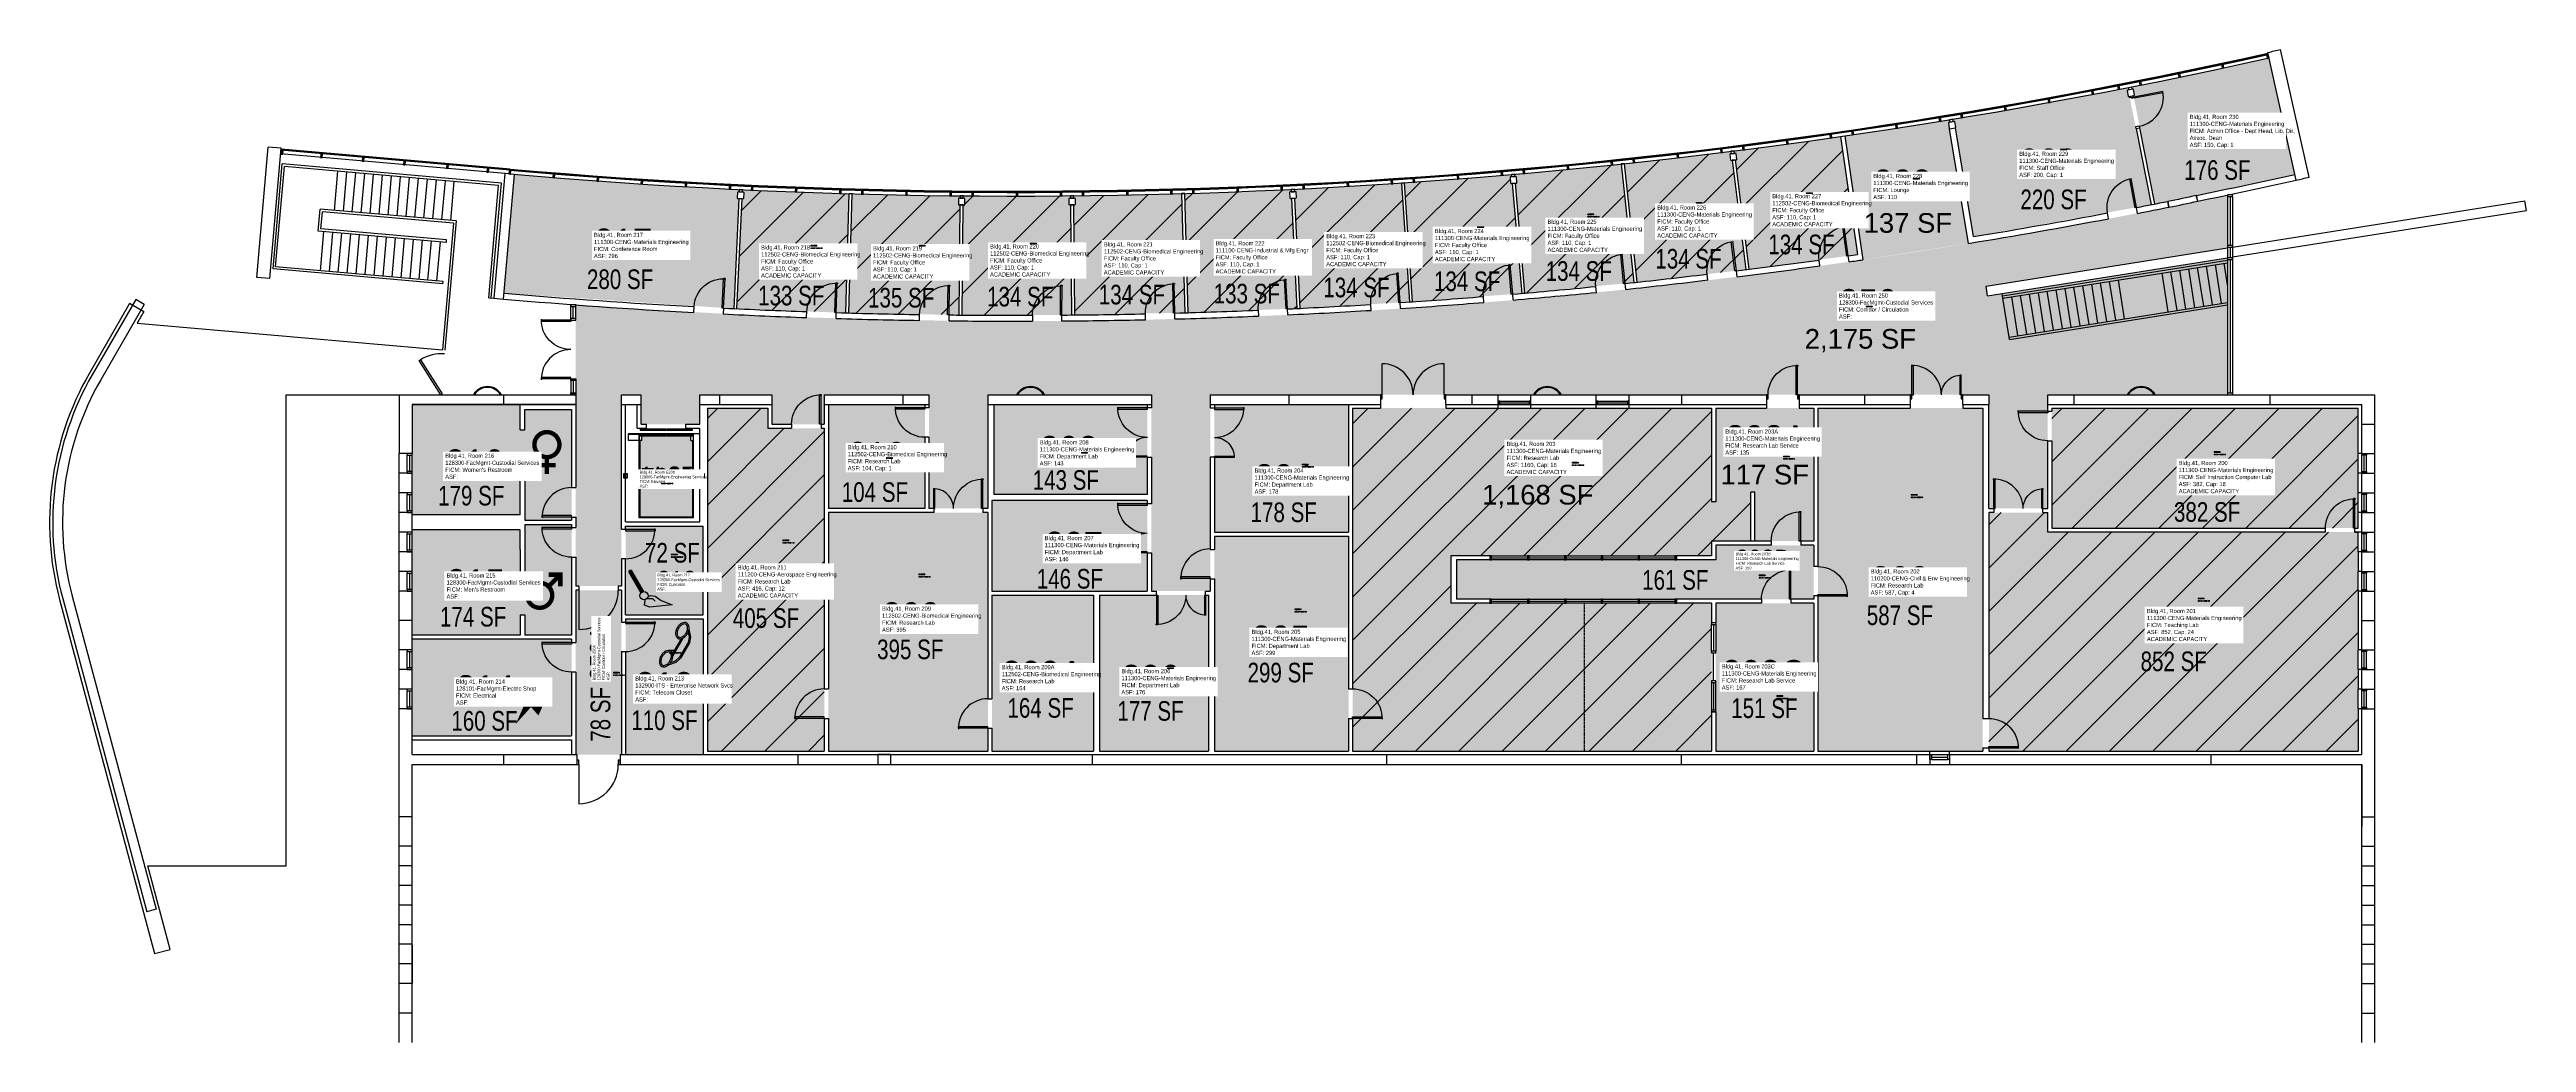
# Model space of a CAD drawing. Header units: inches. Extents: x -2827 to 2347, y -4 to 3466.
# Drawn here: x -2827 to 201, y 2252 to 3466 of the extents above; entities that cross this region are included whole.
import ezdxf
from ezdxf.enums import TextEntityAlignment as Align

# ---------------------------------------------------------------- set-up
doc = ezdxf.new("R2010")
doc.units = ezdxf.units.IN
doc.header["$LTSCALE"] = 10
doc.header["$MEASUREMENT"] = 0
doc.linetypes.add('HIDDEN2', pattern=[0.1875, 0.125, -0.0625])
doc.layers.get('0').update_dxf_attribs({"linetype": 'CONTINUOUS'})
doc.layers.get('DEFPOINTS').update_dxf_attribs({"linetype": 'CONTINUOUS'})
for name, color, linetype in [('A-DOOR', 2, 'CONTINUOUS'), ('A-FLOR', 3, 'CONTINUOUS'), ('A-GLAZ', 1, 'CONTINUOUS'), ('A-GLAZ-SILL', 2, 'CONTINUOUS'), ('A-IDEN-CNUM', 7, 'CONTINUOUS'), ('A-IDEN-ICON', 4, 'CONTINUOUS'), ('A-IDEN-RNUM', 7, 'CONTINUOUS'), ('A-IDEN-SNUM', 4, 'CONTINUOUS'), ('A-IDEN-VNUM', 4, 'CONTINUOUS'), ('A-ROOF', 2, 'CONTINUOUS'), ('A-WALL', 5, 'CONTINUOUS'), ('AREA-TEXT', 3, 'CONTINUOUS'), ('Rooms-Capacity', 4, 'CONTINUOUS'), ('Rooms-Category-Color', 7, 'CONTINUOUS'), ('Rooms-College-Color', 7, 'CONTINUOUS'), ('Rooms-Department-Color', 7, 'CONTINUOUS'), ('Rooms-Division-Color', 7, 'CONTINUOUS'), ('Rooms-Information', 7, 'CONTINUOUS')]:
    doc.layers.add(name, color=color, linetype=linetype)
doc.styles.add('AREA', font='arial.ttf', dxfattribs={"height": 24})
doc.styles.add('ROOMSNUMBER', font='TXT.SHX', dxfattribs={"height": 1})
doc.styles.add('ROOMVNUMBER', font='arial.ttf', dxfattribs={"width": 0.85, "height": 30})

# ---------------------------------------------------------------- blocks, each defined once
blk = doc.blocks.new('CPWOMEN')
at = {"const_width": 0.015}
blk.add_lwpolyline([(-0.0375, 0, 1), (0.0475, 0, 1)], format="xyb", close=True, dxfattribs=at)
for points in [[(-0.025, -0.07), (0.035, -0.07)], [(0.005, -0.04), (0.005, -0.1)]]:
    blk.add_lwpolyline(points, dxfattribs=at)
blk = doc.blocks.new('CPMEN')
at = {"const_width": 0.015}
blk.add_lwpolyline([(-0.0575, -0.02, 1), (0.0275, -0.02, 1)], format="xyb", close=True, dxfattribs=at)
for points in [[(0.055, 0.01), (0.055, 0.05), (0.015, 0.05)], [(0.0151, 0.0101), (0.055, 0.05)]]:
    blk.add_lwpolyline(points, dxfattribs=at)
blk = doc.blocks.new('CPELECT')
blk.add_lwpolyline([(0.0623, 0.0629, 0, 0.03, 0), (0.0105, -0.0168, 0.03, 0.03, 0), (-0.0105, 0.0068, 0.03, 0, 0), (-0.0623, -0.0729, 0.03, 0, 0)], format="xyseb")
blk = doc.blocks.new('CPCUST')
for p, q in [((0.0171, -0.0639), (0.02, -0.0466)), ((0.0358, -0.0705), (0.0171, -0.0639)), ((0.0262, -0.0408), (0.0446, -0.0406)), ((0.0297, -0.0341), (0.0376, -0.0302)), ((0.1117, -0.0625), (0.0358, -0.0705)), ((0.0376, -0.0302), (0.0533, -0.0324)), ((0.0446, -0.0406), (0.0543, -0.0505)), ((0.0533, -0.0324), (0.0745, -0.0479)), ((0.0745, -0.0479), (0.1117, -0.0625))]:
    blk.add_line(p, q)
at = {"const_width": 0.015}
blk.add_lwpolyline([(-0.03, 0.05), (0.01, -0.0193)], dxfattribs=at)
at = {"const_width": 0.0075}
blk.add_lwpolyline([(-0.0332, 0.0481, 1), (-0.0268, 0.0519, 1)], format="xyb", close=True, dxfattribs=at)
blk.add_circle((0.0158, -0.0313), 0.0141)
blk = doc.blocks.new('CPPHONE')
for p, q in [((0.0096, 0.0252), (-0.0196, -0.0252)), ((0.0169, 0.0279), (-0.0182, -0.0329))]:
    blk.add_line(p, q)
for points in [[(0.0364, 0.0572), (0.0417, 0.0308), (0.0382, 0.0108), (0.0082, -0.0411), (-0.0083, -0.0558), (-0.0338, -0.0645)], [(0.0334, 0.047), (0.0366, 0.0307), (0.0334, 0.0126), (0.0043, -0.0379), (-0.0109, -0.0514), (-0.0265, -0.0567)]]:
    blk.add_lwpolyline(points)
for points in [[(0.0288, 0.0786, 0.139889), (0.0216, 0.0804, 0.107118), (0.0122, 0.0781, 0.079812), (0.0039, 0.0722, 0.067459), (-0.0035, 0.0626, 0.067459), (-0.008, 0.0515, 0.079812), (-0.009, 0.0413, 0.107118), (-0.0064, 0.032, 0.139889), (-0.0012, 0.0267, 0.139889), (0.0061, 0.0248, 0.107118), (0.0155, 0.0272, 0.079812), (0.0238, 0.0331, 0.067459), (0.0312, 0.0426, 0.067459), (0.0357, 0.0538, 0.079812), (0.0367, 0.0639, 0.107118), (0.034, 0.0732, 0.139889)], [(0.0263, 0.0743, 0.139889), (0.0218, 0.0754, 0.107118), (0.0144, 0.0736, 0.079812), (0.0074, 0.0686, 0.067459), (0.0008, 0.0601, 0.067459), (-0.0032, 0.0502, 0.079812), (-0.004, 0.0417, 0.107118), (-0.0019, 0.0344, 0.139889), (0.0013, 0.031, 0.139889), (0.0059, 0.0298, 0.107118), (0.0133, 0.0317, 0.079812), (0.0203, 0.0367, 0.067459), (0.0268, 0.0451, 0.067459), (0.0309, 0.055, 0.079812), (0.0317, 0.0636, 0.107118), (0.0296, 0.0709, 0.139889)], [(-0.0262, -0.0167, 0.139889), (-0.0334, -0.0148, 0.107118), (-0.0428, -0.0172, 0.079812), (-0.0511, -0.0231, 0.067459), (-0.0585, -0.0326, 0.067459), (-0.063, -0.0438, 0.079812), (-0.064, -0.0539, 0.107118), (-0.0614, -0.0632, 0.139889), (-0.0562, -0.0686, 0.139889), (-0.0489, -0.0704, 0.107118), (-0.0395, -0.0681, 0.079812), (-0.0312, -0.0622, 0.067459), (-0.0238, -0.0526, 0.067459), (-0.0193, -0.0415, 0.079812), (-0.0183, -0.0313, 0.107118), (-0.021, -0.022, 0.139889)], [(-0.0287, -0.021, 0.139889), (-0.0332, -0.0198, 0.107118), (-0.0406, -0.0217, 0.079812), (-0.0476, -0.0267, 0.067459), (-0.0542, -0.0351, 0.067459), (-0.0582, -0.045, 0.079812), (-0.059, -0.0536, 0.107118), (-0.0569, -0.0609, 0.139889), (-0.0537, -0.0643, 0.139889), (-0.0491, -0.0654, 0.107118), (-0.0417, -0.0636, 0.079812), (-0.0347, -0.0586, 0.067459), (-0.0282, -0.0501, 0.067459), (-0.0241, -0.0402, 0.079812), (-0.0233, -0.0317, 0.107118), (-0.0254, -0.0244, 0.139889)]]:
    blk.add_lwpolyline(points, format="xyb", close=True)

msp = doc.modelspace()

# ---------------------------------------------------------------- hatches: boundary and pattern name
at = {"layer": 'Rooms-Capacity'}
h = msp.add_hatch(dxfattribs=at)
h.set_pattern_fill('ANSI31', color=256, scale=300, style=0)
edge = h.paths.add_edge_path()
edge.add_arc((-1649.2, 10355.9), 7069, 276.07209, 277.13425)
edge.add_line((-771.3, 3341.6), (-770.9, 3338.7))
edge.add_line((-770.9, 3338.7), (-772.1, 3338.5))
edge.add_line((-772.1, 3338.5), (-772.6, 3338.2))
edge.add_line((-772.6, 3338.2), (-772.8, 3337.7))
edge.add_line((-772.8, 3337.7), (-772, 3331.2))
edge.add_line((-772, 3331.2), (-771.6, 3330.7))
edge.add_line((-771.6, 3330.7), (-771.1, 3330.6))
edge.add_line((-771.1, 3330.6), (-769.9, 3330.7))
edge.add_line((-769.9, 3330.7), (-753.1, 3197))
edge.add_line((-753.1, 3197), (-886.1, 3181.7))
edge.add_line((-886.1, 3181.7), (-901.4, 3326.6))
h = msp.add_hatch(dxfattribs=at)
h.set_pattern_fill('ANSI31', color=256, scale=300, style=0)
edge = h.paths.add_edge_path()
edge.add_arc((-1648, 10346), 7059, 277.1671, 278.23, ccw=False)
edge.add_line((-767.3, 3342.1), (-766.9, 3339.2))
edge.add_line((-766.9, 3339.2), (-765.7, 3339.3))
edge.add_line((-765.7, 3339.3), (-765.1, 3339.2))
edge.add_line((-765.1, 3339.2), (-764.9, 3338.7))
edge.add_line((-764.9, 3338.7), (-764, 3332.2))
edge.add_line((-764, 3332.2), (-764.1, 3331.8))
edge.add_line((-764.1, 3331.8), (-764.7, 3331.4))
edge.add_line((-764.7, 3331.4), (-765.9, 3331.2))
edge.add_line((-765.9, 3331.2), (-749.2, 3197.5))
edge.add_line((-749.2, 3197.5), (-616.6, 3215.4))
edge.add_line((-616.6, 3215.4), (-637.5, 3359.7))
h = msp.add_hatch(dxfattribs=at)
h.set_pattern_fill('ANSI31', color=256, scale=300, style=0)
edge = h.paths.add_edge_path()
edge.add_arc((-1648.8, 10359.3), 7072.3, 272.78496, 273.84587, ccw=False)
edge.add_line((-1305.1, 3295.3), (-1305, 3292.3))
edge.add_line((-1305, 3292.3), (-1303.8, 3292.4))
edge.add_line((-1303.8, 3292.4), (-1303.2, 3292.2))
edge.add_line((-1303.2, 3292.2), (-1303, 3291.7))
edge.add_line((-1303, 3291.7), (-1302.6, 3285.2))
edge.add_line((-1302.6, 3285.2), (-1302.8, 3284.7))
edge.add_line((-1302.8, 3284.7), (-1303.3, 3284.4))
edge.add_line((-1303.3, 3284.4), (-1304.6, 3284.3))
edge.add_line((-1304.6, 3284.3), (-1298.1, 3149.7))
edge.add_line((-1298.1, 3149.7), (-1164.6, 3157.5))
edge.add_line((-1164.6, 3157.5), (-1174.4, 3302.9))
h = msp.add_hatch(dxfattribs=at)
h.set_pattern_fill('ANSI31', color=256, scale=300, style=0)
edge = h.paths.add_edge_path()
edge.add_arc((-1649.2, 10361.1), 7074.1, 273.88072, 274.94135)
edge.add_line((-1039.8, 3313.2), (-1039.6, 3310.4))
edge.add_line((-1039.6, 3310.4), (-1040.8, 3310.3))
edge.add_line((-1040.8, 3310.3), (-1041.3, 3310))
edge.add_line((-1041.3, 3310), (-1041.5, 3309.5))
edge.add_line((-1041.5, 3309.5), (-1041, 3303))
edge.add_line((-1041, 3303), (-1040.6, 3302.5))
edge.add_line((-1040.6, 3302.5), (-1040.2, 3302.3))
edge.add_line((-1040.2, 3302.3), (-1038.9, 3302.5))
edge.add_line((-1038.9, 3302.5), (-1027.2, 3168))
edge.add_line((-1027.2, 3168), (-1160.6, 3157.7))
edge.add_line((-1160.6, 3157.7), (-1170.4, 3303.2))
h = msp.add_hatch(dxfattribs=at)
h.set_pattern_fill('ANSI31', color=256, scale=300, style=0)
edge = h.paths.add_edge_path()
edge.add_arc((-1649.5, 10361.5), 7074.6, 274.97588, 276.03719, ccw=False)
edge.add_line((-1035.9, 3313.6), (-1035.6, 3310.8))
edge.add_line((-1035.6, 3310.8), (-1034.4, 3310.9))
edge.add_line((-1034.4, 3310.9), (-1033.8, 3310.7))
edge.add_line((-1033.8, 3310.7), (-1033.6, 3310.2))
edge.add_line((-1033.6, 3310.2), (-1033, 3303.7))
edge.add_line((-1033, 3303.7), (-1033.1, 3303.2))
edge.add_line((-1033.1, 3303.2), (-1033.7, 3302.9))
edge.add_line((-1033.7, 3302.9), (-1034.9, 3302.8))
edge.add_line((-1034.9, 3302.8), (-1023.2, 3168.4))
edge.add_line((-1023.2, 3168.4), (-890.1, 3181.3))
edge.add_line((-890.1, 3181.3), (-905.4, 3326.2))
h = msp.add_hatch(dxfattribs=at)
h.set_pattern_fill('ANSI31', color=256, scale=300, style=0)
edge = h.paths.add_edge_path()
edge.add_arc((-1636.1, 10661.3), 7374.6, 267.32775, 268.33913)
edge.add_line((-1849.8, 3289.9), (-1854.1, 3144.2))
edge.add_line((-1854.1, 3144.2), (-1986.8, 3149.2))
edge.add_line((-1986.8, 3149.2), (-1980.4, 3283.8))
edge.add_line((-1980.4, 3283.8), (-1979.2, 3283.7))
edge.add_line((-1979.2, 3283.7), (-1978.6, 3284))
edge.add_line((-1978.6, 3284), (-1978.4, 3284.5))
edge.add_line((-1978.4, 3284.5), (-1978.1, 3290.9))
edge.add_line((-1978.1, 3290.9), (-1978.3, 3291.5))
edge.add_line((-1978.3, 3291.5), (-1978.8, 3291.7))
edge.add_line((-1978.8, 3291.7), (-1980.1, 3291.8))
edge.add_line((-1980.1, 3291.8), (-1979.9, 3294.8))
h = msp.add_hatch(dxfattribs=at)
h.set_pattern_fill('ANSI31', color=256, scale=300, style=0)
edge = h.paths.add_edge_path()
edge.add_arc((-1647.9, 10352.7), 7065.7, 268.39508, 269.46402)
edge.add_line((-1714, 3287.3), (-1714, 3284.3))
edge.add_line((-1714, 3284.3), (-1715.3, 3284.3))
edge.add_line((-1715.3, 3284.3), (-1715.8, 3284.1))
edge.add_line((-1715.8, 3284.1), (-1716.1, 3283.6))
edge.add_line((-1716.1, 3283.6), (-1716.1, 3277.1))
edge.add_line((-1716.1, 3277.1), (-1715.8, 3276.5))
edge.add_line((-1715.8, 3276.5), (-1715.4, 3276.3))
edge.add_line((-1715.4, 3276.3), (-1714.1, 3276.3))
edge.add_line((-1714.1, 3276.3), (-1715.4, 3141.6))
edge.add_line((-1715.4, 3141.6), (-1849.9, 3144.1))
edge.add_line((-1849.9, 3144.1), (-1845.8, 3289.8))
h = msp.add_hatch(dxfattribs=at)
h.set_pattern_fill('ANSI31', color=256, scale=300, style=0)
edge = h.paths.add_edge_path()
edge.add_line((-1710, 3287.3), (-1710, 3284.3))
edge.add_line((-1710, 3284.3), (-1708.8, 3284.3))
edge.add_line((-1708.8, 3284.3), (-1708.2, 3284))
edge.add_line((-1708.2, 3284), (-1708.1, 3283.5))
edge.add_line((-1708.1, 3283.5), (-1708.1, 3277))
edge.add_line((-1708.1, 3277), (-1708.3, 3276.5))
edge.add_line((-1708.3, 3276.5), (-1708.9, 3276.3))
edge.add_line((-1708.9, 3276.3), (-1710.1, 3276.2))
edge.add_line((-1710.1, 3276.2), (-1711.3, 3141.5))
edge.add_line((-1711.3, 3141.5), (-1577.6, 3141.7))
edge.add_line((-1577.6, 3141.7), (-1578.9, 3276.3))
edge.add_line((-1578.9, 3276.3), (-1580.2, 3276.3))
edge.add_line((-1580.2, 3276.3), (-1580.6, 3276.5))
edge.add_line((-1580.6, 3276.5), (-1580.9, 3277.1))
edge.add_line((-1580.9, 3277.1), (-1581, 3283.6))
edge.add_line((-1581, 3283.6), (-1580.7, 3284.1))
edge.add_line((-1580.7, 3284.1), (-1580.2, 3284.3))
edge.add_line((-1580.2, 3284.3), (-1579, 3284.3))
edge.add_line((-1579, 3284.3), (-1579.1, 3287.3))
edge.add_arc((-1647.9, 10360.2), 7073.3, 269.4972, 270.55796, ccw=False)
h = msp.add_hatch(dxfattribs=at)
h.set_pattern_fill('ANSI31', color=256, scale=300, style=0)
edge = h.paths.add_edge_path()
edge.add_arc((-1648.2, 10355.2), 7068.2, 270.59285, 271.66159, ccw=False)
edge.add_line((-1575.1, 3287.4), (-1575, 3284.4))
edge.add_line((-1575, 3284.4), (-1573.7, 3284.4))
edge.add_line((-1573.7, 3284.4), (-1573.2, 3284.1))
edge.add_line((-1573.2, 3284.1), (-1573, 3283.6))
edge.add_line((-1573, 3283.6), (-1572.9, 3277.1))
edge.add_line((-1572.9, 3277.1), (-1573.1, 3276.7))
edge.add_line((-1573.1, 3276.7), (-1573.7, 3276.4))
edge.add_line((-1573.7, 3276.4), (-1574.9, 3276.4))
edge.add_line((-1574.9, 3276.4), (-1573.6, 3141.7))
edge.add_line((-1573.6, 3141.7), (-1439, 3144.3))
edge.add_line((-1439, 3144.3), (-1443.2, 3290))
h = msp.add_hatch(dxfattribs=at)
h.set_pattern_fill('ANSI31', color=256, scale=300, style=0)
edge = h.paths.add_edge_path()
edge.add_arc((-1648.4, 10355.3), 7068.3, 271.6954, 272.75093)
edge.add_line((-1309.1, 3295.1), (-1309, 3292.1))
edge.add_line((-1309, 3292.1), (-1310.2, 3292.1))
edge.add_line((-1310.2, 3292.1), (-1310.7, 3291.8))
edge.add_line((-1310.7, 3291.8), (-1311, 3291.3))
edge.add_line((-1311, 3291.3), (-1310.6, 3284.8))
edge.add_line((-1310.6, 3284.8), (-1310.3, 3284.2))
edge.add_line((-1310.3, 3284.2), (-1309.8, 3284.1))
edge.add_line((-1309.8, 3284.1), (-1308.6, 3284.1))
edge.add_line((-1308.6, 3284.1), (-1302.1, 3149.5))
edge.add_line((-1302.1, 3149.5), (-1435, 3144.4))
edge.add_line((-1435, 3144.4), (-1439.2, 3290.1))
h = msp.add_hatch(dxfattribs=at)
h.set_pattern_fill('ANSI31', color=256, scale=300, style=0)
h.paths.add_polyline_path([(-2023, 3027.8), (-1949, 3027.8), (-1949, 3003), (-1880, 3003), (-1880, 2608.3), (-2023, 2608.3)])
h = msp.add_hatch(dxfattribs=at)
h.set_pattern_fill('ANSI31', color=256, scale=300, style=0)
h.paths.add_polyline_path([(-747, 2925), (-747, 2865), (-795, 2865), (-795, 2847), (-1114, 2847), (-1114, 2789), (-795, 2789), (-795, 2608.3), (-1234, 2608.3), (-1234, 3027.8), (-795, 3027.8), (-795, 2913), (-790, 2913)])
h = msp.add_hatch(dxfattribs=at)
h.set_pattern_fill('ANSI31', color=256, scale=300, style=0)
h.paths.add_polyline_path([(-379, 3027.8), (-379, 2881), (-4.3, 2881), (-4.3, 3027.8)])
h = msp.add_hatch(dxfattribs=at)
h.set_pattern_fill('ANSI31', color=256, scale=300, style=0)
h.paths.add_polyline_path([(-4.3, 2608.3), (-4.3, 2876), (-384, 2876), (-384, 2900), (-456, 2900), (-456, 2608.3)])
at = {"layer": 'Rooms-Category-Color', "true_color": 0xfa9ba3}
h = msp.add_hatch(color=241, dxfattribs=at)
edge = h.paths.add_edge_path()
edge.add_arc((-1648, 10346), 7059, 281.16039, 282.55664, ccw=False)
edge.add_line((-281.7, 3420.5), (-281.1, 3417.6))
edge.add_line((-281.1, 3417.6), (-279.9, 3417.8))
edge.add_line((-279.9, 3417.8), (-279.3, 3417.7))
edge.add_line((-279.3, 3417.7), (-279, 3417.2))
edge.add_line((-279, 3417.2), (-277.7, 3410.8))
edge.add_line((-277.7, 3410.8), (-277.8, 3410.3))
edge.add_line((-277.8, 3410.3), (-278.3, 3409.9))
edge.add_line((-278.3, 3409.9), (-279, 3409.8))
edge.add_line((-279, 3409.8), (-271.3, 3370.6))
edge.add_line((-271.3, 3370.6), (-271.8, 3370.5))
edge.add_line((-271.8, 3370.5), (-253.5, 3277.3))
edge.add_line((-253.5, 3277.3), (-237.2, 3280.5))
edge.add_line((-237.2, 3280.5), (-219.7, 3283.9))
edge.add_line((-219.7, 3283.9), (-202.3, 3287.7))
edge.add_line((-202.3, 3287.7), (-81.7, 3313.6))
edge.add_line((-81.7, 3313.6), (-113.3, 3455.8))
h = msp.add_hatch(color=241, dxfattribs=at)
edge = h.paths.add_edge_path()
edge.add_line((-500.1, 3380.9), (-499.6, 3378))
edge.add_line((-499.6, 3378), (-498.4, 3378.2))
edge.add_line((-498.4, 3378.2), (-497.8, 3378))
edge.add_line((-497.8, 3378), (-497.5, 3377.6))
edge.add_line((-497.5, 3377.6), (-496.5, 3371.2))
edge.add_line((-496.5, 3371.2), (-496.6, 3370.7))
edge.add_line((-496.6, 3370.7), (-496.8, 3370.5))
edge.add_line((-496.8, 3370.5), (-474.8, 3237.4))
edge.add_line((-474.8, 3237.4), (-257.4, 3276.5))
edge.add_line((-257.4, 3276.5), (-275.8, 3369.7))
edge.add_line((-275.8, 3369.7), (-276.2, 3369.6))
edge.add_line((-276.2, 3369.6), (-283.9, 3408.8))
edge.add_line((-283.9, 3408.8), (-284.7, 3408.7))
edge.add_line((-284.7, 3408.7), (-285.2, 3408.8))
edge.add_line((-285.2, 3408.8), (-285.6, 3409.3))
edge.add_line((-285.6, 3409.3), (-286.8, 3415.7))
edge.add_line((-286.8, 3415.7), (-286.7, 3416.2))
edge.add_line((-286.7, 3416.2), (-286.2, 3416.6))
edge.add_line((-286.2, 3416.6), (-285, 3416.8))
edge.add_line((-285, 3416.8), (-285.6, 3419.7))
edge.add_arc((-1648.6, 10348.9), 7062, 279.35916, 281.12774, ccw=False)
at = {"layer": 'Rooms-Category-Color', "true_color": 0xffe090}
h = msp.add_hatch(color=41, dxfattribs=at)
edge = h.paths.add_edge_path()
edge.add_line((-610, 3209.1), (-631.9, 3360.5))
edge.add_arc((-1648, 10346), 7059, 278.27597, 279.32614)
edge.add_line((-504.1, 3380.3), (-503.6, 3377.3))
edge.add_line((-503.6, 3377.3), (-504.8, 3377.1))
edge.add_line((-504.8, 3377.1), (-505.3, 3376.8))
edge.add_line((-505.3, 3376.8), (-505.4, 3376.3))
edge.add_line((-505.4, 3376.3), (-504.4, 3369.9))
edge.add_line((-504.4, 3369.9), (-504, 3369.3))
edge.add_line((-504, 3369.3), (-503.9, 3369.3))
edge.add_line((-503.9, 3369.3), (-480.8, 3229.1))
edge.add_line((-480.8, 3229.1), (-610, 3209.1))
at = {"layer": 'Rooms-Category-Color', "true_color": 0xfa9ba3}
h = msp.add_hatch(color=241, dxfattribs=at)
edge = h.paths.add_edge_path()
edge.add_arc((-1649.2, 10355.9), 7069, 276.07209, 277.13425)
edge.add_line((-771.3, 3341.6), (-770.9, 3338.7))
edge.add_line((-770.9, 3338.7), (-772.1, 3338.5))
edge.add_line((-772.1, 3338.5), (-772.6, 3338.2))
edge.add_line((-772.6, 3338.2), (-772.8, 3337.7))
edge.add_line((-772.8, 3337.7), (-772, 3331.2))
edge.add_line((-772, 3331.2), (-771.6, 3330.7))
edge.add_line((-771.6, 3330.7), (-771.1, 3330.6))
edge.add_line((-771.1, 3330.6), (-769.9, 3330.7))
edge.add_line((-769.9, 3330.7), (-753.1, 3197))
edge.add_line((-753.1, 3197), (-886.1, 3181.7))
edge.add_line((-886.1, 3181.7), (-901.4, 3326.6))
h = msp.add_hatch(color=241, dxfattribs=at)
edge = h.paths.add_edge_path()
edge.add_arc((-1648, 10346), 7059, 277.1671, 278.23, ccw=False)
edge.add_line((-767.3, 3342.1), (-766.9, 3339.2))
edge.add_line((-766.9, 3339.2), (-765.7, 3339.3))
edge.add_line((-765.7, 3339.3), (-765.1, 3339.2))
edge.add_line((-765.1, 3339.2), (-764.9, 3338.7))
edge.add_line((-764.9, 3338.7), (-764, 3332.2))
edge.add_line((-764, 3332.2), (-764.1, 3331.8))
edge.add_line((-764.1, 3331.8), (-764.7, 3331.4))
edge.add_line((-764.7, 3331.4), (-765.9, 3331.2))
edge.add_line((-765.9, 3331.2), (-749.2, 3197.5))
edge.add_line((-749.2, 3197.5), (-616.6, 3215.4))
edge.add_line((-616.6, 3215.4), (-637.5, 3359.7))
h = msp.add_hatch(color=241, dxfattribs=at)
edge = h.paths.add_edge_path()
edge.add_arc((-1657.8, 10219.5), 6932.1, 265.02579, 267.30406)
edge.add_line((-1983.9, 3295), (-1984, 3292))
edge.add_line((-1984, 3292), (-1985.3, 3292.1))
edge.add_line((-1985.3, 3292.1), (-1985.8, 3291.8))
edge.add_line((-1985.8, 3291.8), (-1986.1, 3291.3))
edge.add_line((-1986.1, 3291.3), (-1986.4, 3284.9))
edge.add_line((-1986.4, 3284.9), (-1986.1, 3284.2))
edge.add_line((-1986.1, 3284.2), (-1985.7, 3284.1))
edge.add_line((-1985.7, 3284.1), (-1984.4, 3284))
edge.add_line((-1984.4, 3284), (-1990.8, 3149.4))
edge.add_line((-1990.8, 3149.4), (-2271.6, 3168.3))
edge.add_line((-2271.6, 3168.3), (-2258.9, 3313.5))
h = msp.add_hatch(color=241, dxfattribs=at)
edge = h.paths.add_edge_path()
edge.add_arc((-1648.8, 10359.3), 7072.3, 272.78496, 273.84587, ccw=False)
edge.add_line((-1305.1, 3295.3), (-1305, 3292.3))
edge.add_line((-1305, 3292.3), (-1303.8, 3292.4))
edge.add_line((-1303.8, 3292.4), (-1303.2, 3292.2))
edge.add_line((-1303.2, 3292.2), (-1303, 3291.7))
edge.add_line((-1303, 3291.7), (-1302.6, 3285.2))
edge.add_line((-1302.6, 3285.2), (-1302.8, 3284.7))
edge.add_line((-1302.8, 3284.7), (-1303.3, 3284.4))
edge.add_line((-1303.3, 3284.4), (-1304.6, 3284.3))
edge.add_line((-1304.6, 3284.3), (-1298.1, 3149.7))
edge.add_line((-1298.1, 3149.7), (-1164.6, 3157.5))
edge.add_line((-1164.6, 3157.5), (-1174.4, 3302.9))
h = msp.add_hatch(color=241, dxfattribs=at)
edge = h.paths.add_edge_path()
edge.add_arc((-1649.2, 10361.1), 7074.1, 273.88072, 274.94135)
edge.add_line((-1039.8, 3313.2), (-1039.6, 3310.4))
edge.add_line((-1039.6, 3310.4), (-1040.8, 3310.3))
edge.add_line((-1040.8, 3310.3), (-1041.3, 3310))
edge.add_line((-1041.3, 3310), (-1041.5, 3309.5))
edge.add_line((-1041.5, 3309.5), (-1041, 3303))
edge.add_line((-1041, 3303), (-1040.6, 3302.5))
edge.add_line((-1040.6, 3302.5), (-1040.2, 3302.3))
edge.add_line((-1040.2, 3302.3), (-1038.9, 3302.5))
edge.add_line((-1038.9, 3302.5), (-1027.2, 3168))
edge.add_line((-1027.2, 3168), (-1160.6, 3157.7))
edge.add_line((-1160.6, 3157.7), (-1170.4, 3303.2))
h = msp.add_hatch(color=241, dxfattribs=at)
edge = h.paths.add_edge_path()
edge.add_arc((-1649.5, 10361.5), 7074.6, 274.97588, 276.03719, ccw=False)
edge.add_line((-1035.9, 3313.6), (-1035.6, 3310.8))
edge.add_line((-1035.6, 3310.8), (-1034.4, 3310.9))
edge.add_line((-1034.4, 3310.9), (-1033.8, 3310.7))
edge.add_line((-1033.8, 3310.7), (-1033.6, 3310.2))
edge.add_line((-1033.6, 3310.2), (-1033, 3303.7))
edge.add_line((-1033, 3303.7), (-1033.1, 3303.2))
edge.add_line((-1033.1, 3303.2), (-1033.7, 3302.9))
edge.add_line((-1033.7, 3302.9), (-1034.9, 3302.8))
edge.add_line((-1034.9, 3302.8), (-1023.2, 3168.4))
edge.add_line((-1023.2, 3168.4), (-890.1, 3181.3))
edge.add_line((-890.1, 3181.3), (-905.4, 3326.2))
at = {"layer": 'Rooms-Category-Color', "true_color": 0xadadad}
h = msp.add_hatch(color=253, dxfattribs=at)
edge = h.paths.add_edge_path()
edge.add_arc((-1648, 10346), 7212, 279.3135, 281.87442)
edge.add_line((-164, 3288.3), (-164, 3223.7))
edge.add_line((-164, 3223.7), (-459.4, 3176.9))
edge.add_line((-459.4, 3176.9), (-457.6, 3165.1))
edge.add_line((-457.6, 3165.1), (-164, 3211.6))
edge.add_line((-164, 3211.6), (-164, 3044))
edge.add_line((-164, 3044), (-384, 3044))
edge.add_line((-384, 3044), (-384, 2905))
edge.add_line((-384, 2905), (-456, 2905))
edge.add_line((-456, 2905), (-456, 3044))
edge.add_line((-456, 3044), (-1408, 3044))
edge.add_line((-1408, 3044), (-1408, 2804))
edge.add_line((-1408, 2804), (-1480, 2804))
edge.add_line((-1480, 2804), (-1480, 3044))
edge.add_line((-1480, 3044), (-1680, 3044))
edge.add_line((-1680, 3044), (-1680, 2905))
edge.add_line((-1680, 2905), (-1752, 2905))
edge.add_line((-1752, 2905), (-1752, 3044))
edge.add_line((-1752, 3044), (-1880, 3044))
edge.add_line((-1880, 3044), (-1880, 3008))
edge.add_line((-1880, 3008), (-1944, 3008))
edge.add_line((-1944, 3008), (-1944, 3044))
edge.add_line((-1944, 3044), (-2032, 3044))
edge.add_line((-2032, 3044), (-2032, 3008))
edge.add_line((-2032, 3008), (-2104, 3008))
edge.add_line((-2104, 3008), (-2104, 3044))
edge.add_line((-2104, 3044), (-2128, 3044))
edge.add_line((-2128, 3044), (-2128, 2810))
edge.add_line((-2128, 2810), (-2184, 2810))
edge.add_line((-2184, 2810), (-2184, 3154.5))
edge.add_arc((-1643.6, 10297.5), 7163.4, 265.67337, 278.2961)
edge.add_arc((-1694, 10643.2), 7512.8, 278.2961, 279.29271)
at = {"layer": 'Rooms-Category-Color', "true_color": 0xfa9ba3}
h = msp.add_hatch(color=241, dxfattribs=at)
edge = h.paths.add_edge_path()
edge.add_arc((-1636.1, 10661.3), 7374.6, 267.32775, 268.33913)
edge.add_line((-1849.8, 3289.9), (-1854.1, 3144.2))
edge.add_line((-1854.1, 3144.2), (-1986.8, 3149.2))
edge.add_line((-1986.8, 3149.2), (-1980.4, 3283.8))
edge.add_line((-1980.4, 3283.8), (-1979.2, 3283.7))
edge.add_line((-1979.2, 3283.7), (-1978.6, 3284))
edge.add_line((-1978.6, 3284), (-1978.4, 3284.5))
edge.add_line((-1978.4, 3284.5), (-1978.1, 3290.9))
edge.add_line((-1978.1, 3290.9), (-1978.3, 3291.5))
edge.add_line((-1978.3, 3291.5), (-1978.8, 3291.7))
edge.add_line((-1978.8, 3291.7), (-1980.1, 3291.8))
edge.add_line((-1980.1, 3291.8), (-1979.9, 3294.8))
h = msp.add_hatch(color=241, dxfattribs=at)
edge = h.paths.add_edge_path()
edge.add_arc((-1647.9, 10352.7), 7065.7, 268.39508, 269.46402)
edge.add_line((-1714, 3287.3), (-1714, 3284.3))
edge.add_line((-1714, 3284.3), (-1715.3, 3284.3))
edge.add_line((-1715.3, 3284.3), (-1715.8, 3284.1))
edge.add_line((-1715.8, 3284.1), (-1716.1, 3283.6))
edge.add_line((-1716.1, 3283.6), (-1716.1, 3277.1))
edge.add_line((-1716.1, 3277.1), (-1715.8, 3276.5))
edge.add_line((-1715.8, 3276.5), (-1715.4, 3276.3))
edge.add_line((-1715.4, 3276.3), (-1714.1, 3276.3))
edge.add_line((-1714.1, 3276.3), (-1715.4, 3141.6))
edge.add_line((-1715.4, 3141.6), (-1849.9, 3144.1))
edge.add_line((-1849.9, 3144.1), (-1845.8, 3289.8))
h = msp.add_hatch(color=241, dxfattribs=at)
edge = h.paths.add_edge_path()
edge.add_line((-1710, 3287.3), (-1710, 3284.3))
edge.add_line((-1710, 3284.3), (-1708.8, 3284.3))
edge.add_line((-1708.8, 3284.3), (-1708.2, 3284))
edge.add_line((-1708.2, 3284), (-1708.1, 3283.5))
edge.add_line((-1708.1, 3283.5), (-1708.1, 3277))
edge.add_line((-1708.1, 3277), (-1708.3, 3276.5))
edge.add_line((-1708.3, 3276.5), (-1708.9, 3276.3))
edge.add_line((-1708.9, 3276.3), (-1710.1, 3276.2))
edge.add_line((-1710.1, 3276.2), (-1711.3, 3141.5))
edge.add_line((-1711.3, 3141.5), (-1577.6, 3141.7))
edge.add_line((-1577.6, 3141.7), (-1578.9, 3276.3))
edge.add_line((-1578.9, 3276.3), (-1580.2, 3276.3))
edge.add_line((-1580.2, 3276.3), (-1580.6, 3276.5))
edge.add_line((-1580.6, 3276.5), (-1580.9, 3277.1))
edge.add_line((-1580.9, 3277.1), (-1581, 3283.6))
edge.add_line((-1581, 3283.6), (-1580.7, 3284.1))
edge.add_line((-1580.7, 3284.1), (-1580.2, 3284.3))
edge.add_line((-1580.2, 3284.3), (-1579, 3284.3))
edge.add_line((-1579, 3284.3), (-1579.1, 3287.3))
edge.add_arc((-1647.9, 10360.2), 7073.3, 269.4972, 270.55796, ccw=False)
h = msp.add_hatch(color=241, dxfattribs=at)
edge = h.paths.add_edge_path()
edge.add_arc((-1648.2, 10355.2), 7068.2, 270.59285, 271.66159, ccw=False)
edge.add_line((-1575.1, 3287.4), (-1575, 3284.4))
edge.add_line((-1575, 3284.4), (-1573.7, 3284.4))
edge.add_line((-1573.7, 3284.4), (-1573.2, 3284.1))
edge.add_line((-1573.2, 3284.1), (-1573, 3283.6))
edge.add_line((-1573, 3283.6), (-1572.9, 3277.1))
edge.add_line((-1572.9, 3277.1), (-1573.1, 3276.7))
edge.add_line((-1573.1, 3276.7), (-1573.7, 3276.4))
edge.add_line((-1573.7, 3276.4), (-1574.9, 3276.4))
edge.add_line((-1574.9, 3276.4), (-1573.6, 3141.7))
edge.add_line((-1573.6, 3141.7), (-1439, 3144.3))
edge.add_line((-1439, 3144.3), (-1443.2, 3290))
h = msp.add_hatch(color=241, dxfattribs=at)
edge = h.paths.add_edge_path()
edge.add_arc((-1648.4, 10355.3), 7068.3, 271.6954, 272.75093)
edge.add_line((-1309.1, 3295.1), (-1309, 3292.1))
edge.add_line((-1309, 3292.1), (-1310.2, 3292.1))
edge.add_line((-1310.2, 3292.1), (-1310.7, 3291.8))
edge.add_line((-1310.7, 3291.8), (-1311, 3291.3))
edge.add_line((-1311, 3291.3), (-1310.6, 3284.8))
edge.add_line((-1310.6, 3284.8), (-1310.3, 3284.2))
edge.add_line((-1310.3, 3284.2), (-1309.8, 3284.1))
edge.add_line((-1309.8, 3284.1), (-1308.6, 3284.1))
edge.add_line((-1308.6, 3284.1), (-1302.1, 3149.5))
edge.add_line((-1302.1, 3149.5), (-1435, 3144.4))
edge.add_line((-1435, 3144.4), (-1439.2, 3290.1))
at = {"layer": 'Rooms-Category-Color', "true_color": 0xadadad}
for points in [[(-2384, 3032), (-2384, 2897), (-2252, 2897), (-2252, 2957), (-2246, 2957), (-2246, 2890.5), (-2189, 2890.5), (-2189, 3026), (-2246, 3026), (-2246, 3001), (-2252, 3001), (-2252, 3032)], [(-2103.3, 2993.9), (-2103.3, 2988), (-2105.3, 2988), (-2105.3, 2894.5), (-2041.3, 2894.5), (-2041.3, 2988), (-2043.3, 2988), (-2043.3, 2993.9)], [(-2384, 2879), (-2252, 2879), (-2252, 2819), (-2246, 2819), (-2246, 2885.5), (-2189, 2885.5), (-2189, 2750), (-2246, 2750), (-2246, 2775), (-2252, 2775), (-2252, 2750), (-2384, 2750)], [(-2123, 2883.5), (-2028, 2883.5), (-2028, 2775), (-2123, 2775)], [(-2184, 2805), (-2128, 2805), (-2128, 2604), (-2184, 2604)], [(-2123, 2770), (-2028, 2770), (-2028, 2604), (-2123, 2604)], [(-2384, 2745), (-2384, 2627), (-2189, 2627), (-2189, 2745)]]:
    msp.add_hatch(color=253, dxfattribs=at).paths.add_polyline_path(points)
at = {"layer": 'Rooms-Category-Color', "true_color": 0xe3f498}
for points in [[(-1875, 3032), (-1757, 3032), (-1757, 2905), (-1875, 2905)], [(-1672.8, 3032), (-1672.8, 2922), (-1485, 2922), (-1485, 3032)], [(-1403, 3032), (-1239, 3032), (-1239, 2876), (-1403, 2876)], [(-2023, 3027.8), (-1949, 3027.8), (-1949, 3003), (-1880, 3003), (-1880, 2608.3), (-2023, 2608.3)], [(-747, 2925), (-747, 2865), (-795, 2865), (-795, 2847), (-1114, 2847), (-1114, 2789), (-795, 2789), (-795, 2608.3), (-1234, 2608.3), (-1234, 3027.8), (-795, 3027.8), (-795, 2913), (-790, 2913)], [(-790, 2913), (-790, 3027.8), (-670, 3027.8), (-670, 2865), (-742, 2865), (-742, 2925), (-747, 2925)], [(-665, 3027.8), (-463.5, 3027.8), (-463.5, 2608.3), (-665, 2608.3)], [(-379, 3027.8), (-379, 2881), (-4.3, 2881), (-4.3, 3027.8)], [(-1675, 2914.8), (-1675, 2804), (-1485, 2804), (-1485, 2914.8)], [(-1875, 2900), (-1680, 2900), (-1680, 2608.3), (-1875, 2608.3)], [(-4.3, 2608.3), (-4.3, 2876), (-384, 2876), (-384, 2900), (-456, 2900), (-456, 2608.3)], [(-1403, 2871), (-1239, 2871), (-1239, 2608.3), (-1403, 2608.3)], [(-670, 2794), (-670, 2860), (-790, 2860), (-790, 2842), (-1106.8, 2842), (-1106.8, 2794)], [(-1675, 2799), (-1551, 2799), (-1551, 2608.3), (-1675, 2608.3)], [(-1543.6, 2799), (-1410.3, 2799), (-1410.3, 2608.3), (-1543.6, 2608.3)], [(-790, 2789), (-670, 2789), (-670, 2608.3), (-790, 2608.3)]]:
    msp.add_hatch(color=61, dxfattribs=at).paths.add_polyline_path(points)
at = {"layer": 'Rooms-College-Color', "true_color": 0x99d7b2}
h = msp.add_hatch(color=253, dxfattribs=at)
edge = h.paths.add_edge_path()
edge.add_arc((-1648, 10346), 7059, 281.16039, 282.55664, ccw=False)
edge.add_line((-281.7, 3420.5), (-281.1, 3417.6))
edge.add_line((-281.1, 3417.6), (-279.9, 3417.8))
edge.add_line((-279.9, 3417.8), (-279.3, 3417.7))
edge.add_line((-279.3, 3417.7), (-279, 3417.2))
edge.add_line((-279, 3417.2), (-277.7, 3410.8))
edge.add_line((-277.7, 3410.8), (-277.8, 3410.3))
edge.add_line((-277.8, 3410.3), (-278.3, 3409.9))
edge.add_line((-278.3, 3409.9), (-279, 3409.8))
edge.add_line((-279, 3409.8), (-271.3, 3370.6))
edge.add_line((-271.3, 3370.6), (-271.8, 3370.5))
edge.add_line((-271.8, 3370.5), (-253.5, 3277.3))
edge.add_line((-253.5, 3277.3), (-237.2, 3280.5))
edge.add_line((-237.2, 3280.5), (-219.7, 3283.9))
edge.add_line((-219.7, 3283.9), (-202.3, 3287.7))
edge.add_line((-202.3, 3287.7), (-81.7, 3313.6))
edge.add_line((-81.7, 3313.6), (-113.3, 3455.8))
h = msp.add_hatch(color=253, dxfattribs=at)
edge = h.paths.add_edge_path()
edge.add_line((-500.1, 3380.9), (-499.6, 3378))
edge.add_line((-499.6, 3378), (-498.4, 3378.2))
edge.add_line((-498.4, 3378.2), (-497.8, 3378))
edge.add_line((-497.8, 3378), (-497.5, 3377.6))
edge.add_line((-497.5, 3377.6), (-496.5, 3371.2))
edge.add_line((-496.5, 3371.2), (-496.6, 3370.7))
edge.add_line((-496.6, 3370.7), (-496.8, 3370.5))
edge.add_line((-496.8, 3370.5), (-474.8, 3237.4))
edge.add_line((-474.8, 3237.4), (-257.4, 3276.5))
edge.add_line((-257.4, 3276.5), (-275.8, 3369.7))
edge.add_line((-275.8, 3369.7), (-276.2, 3369.6))
edge.add_line((-276.2, 3369.6), (-283.9, 3408.8))
edge.add_line((-283.9, 3408.8), (-284.7, 3408.7))
edge.add_line((-284.7, 3408.7), (-285.2, 3408.8))
edge.add_line((-285.2, 3408.8), (-285.6, 3409.3))
edge.add_line((-285.6, 3409.3), (-286.8, 3415.7))
edge.add_line((-286.8, 3415.7), (-286.7, 3416.2))
edge.add_line((-286.7, 3416.2), (-286.2, 3416.6))
edge.add_line((-286.2, 3416.6), (-285, 3416.8))
edge.add_line((-285, 3416.8), (-285.6, 3419.7))
edge.add_arc((-1648.6, 10348.9), 7062, 279.35916, 281.12774, ccw=False)
h = msp.add_hatch(color=253, dxfattribs=at)
edge = h.paths.add_edge_path()
edge.add_line((-610, 3209.1), (-631.9, 3360.5))
edge.add_arc((-1648, 10346), 7059, 278.27597, 279.32614)
edge.add_line((-504.1, 3380.3), (-503.6, 3377.3))
edge.add_line((-503.6, 3377.3), (-504.8, 3377.1))
edge.add_line((-504.8, 3377.1), (-505.3, 3376.8))
edge.add_line((-505.3, 3376.8), (-505.4, 3376.3))
edge.add_line((-505.4, 3376.3), (-504.4, 3369.9))
edge.add_line((-504.4, 3369.9), (-504, 3369.3))
edge.add_line((-504, 3369.3), (-503.9, 3369.3))
edge.add_line((-503.9, 3369.3), (-480.8, 3229.1))
edge.add_line((-480.8, 3229.1), (-610, 3209.1))
h = msp.add_hatch(color=253, dxfattribs=at)
edge = h.paths.add_edge_path()
edge.add_arc((-1649.2, 10355.9), 7069, 276.07209, 277.13425)
edge.add_line((-771.3, 3341.6), (-770.9, 3338.7))
edge.add_line((-770.9, 3338.7), (-772.1, 3338.5))
edge.add_line((-772.1, 3338.5), (-772.6, 3338.2))
edge.add_line((-772.6, 3338.2), (-772.8, 3337.7))
edge.add_line((-772.8, 3337.7), (-772, 3331.2))
edge.add_line((-772, 3331.2), (-771.6, 3330.7))
edge.add_line((-771.6, 3330.7), (-771.1, 3330.6))
edge.add_line((-771.1, 3330.6), (-769.9, 3330.7))
edge.add_line((-769.9, 3330.7), (-753.1, 3197))
edge.add_line((-753.1, 3197), (-886.1, 3181.7))
edge.add_line((-886.1, 3181.7), (-901.4, 3326.6))
h = msp.add_hatch(color=253, dxfattribs=at)
edge = h.paths.add_edge_path()
edge.add_arc((-1648, 10346), 7059, 277.1671, 278.23, ccw=False)
edge.add_line((-767.3, 3342.1), (-766.9, 3339.2))
edge.add_line((-766.9, 3339.2), (-765.7, 3339.3))
edge.add_line((-765.7, 3339.3), (-765.1, 3339.2))
edge.add_line((-765.1, 3339.2), (-764.9, 3338.7))
edge.add_line((-764.9, 3338.7), (-764, 3332.2))
edge.add_line((-764, 3332.2), (-764.1, 3331.8))
edge.add_line((-764.1, 3331.8), (-764.7, 3331.4))
edge.add_line((-764.7, 3331.4), (-765.9, 3331.2))
edge.add_line((-765.9, 3331.2), (-749.2, 3197.5))
edge.add_line((-749.2, 3197.5), (-616.6, 3215.4))
edge.add_line((-616.6, 3215.4), (-637.5, 3359.7))
h = msp.add_hatch(color=253, dxfattribs=at)
edge = h.paths.add_edge_path()
edge.add_arc((-1657.8, 10219.5), 6932.1, 265.02579, 267.30406)
edge.add_line((-1983.9, 3295), (-1984, 3292))
edge.add_line((-1984, 3292), (-1985.3, 3292.1))
edge.add_line((-1985.3, 3292.1), (-1985.8, 3291.8))
edge.add_line((-1985.8, 3291.8), (-1986.1, 3291.3))
edge.add_line((-1986.1, 3291.3), (-1986.4, 3284.9))
edge.add_line((-1986.4, 3284.9), (-1986.1, 3284.2))
edge.add_line((-1986.1, 3284.2), (-1985.7, 3284.1))
edge.add_line((-1985.7, 3284.1), (-1984.4, 3284))
edge.add_line((-1984.4, 3284), (-1990.8, 3149.4))
edge.add_line((-1990.8, 3149.4), (-2271.6, 3168.3))
edge.add_line((-2271.6, 3168.3), (-2258.9, 3313.5))
h = msp.add_hatch(color=253, dxfattribs=at)
edge = h.paths.add_edge_path()
edge.add_arc((-1648.8, 10359.3), 7072.3, 272.78496, 273.84587, ccw=False)
edge.add_line((-1305.1, 3295.3), (-1305, 3292.3))
edge.add_line((-1305, 3292.3), (-1303.8, 3292.4))
edge.add_line((-1303.8, 3292.4), (-1303.2, 3292.2))
edge.add_line((-1303.2, 3292.2), (-1303, 3291.7))
edge.add_line((-1303, 3291.7), (-1302.6, 3285.2))
edge.add_line((-1302.6, 3285.2), (-1302.8, 3284.7))
edge.add_line((-1302.8, 3284.7), (-1303.3, 3284.4))
edge.add_line((-1303.3, 3284.4), (-1304.6, 3284.3))
edge.add_line((-1304.6, 3284.3), (-1298.1, 3149.7))
edge.add_line((-1298.1, 3149.7), (-1164.6, 3157.5))
edge.add_line((-1164.6, 3157.5), (-1174.4, 3302.9))
h = msp.add_hatch(color=253, dxfattribs=at)
edge = h.paths.add_edge_path()
edge.add_arc((-1649.2, 10361.1), 7074.1, 273.88072, 274.94135)
edge.add_line((-1039.8, 3313.2), (-1039.6, 3310.4))
edge.add_line((-1039.6, 3310.4), (-1040.8, 3310.3))
edge.add_line((-1040.8, 3310.3), (-1041.3, 3310))
edge.add_line((-1041.3, 3310), (-1041.5, 3309.5))
edge.add_line((-1041.5, 3309.5), (-1041, 3303))
edge.add_line((-1041, 3303), (-1040.6, 3302.5))
edge.add_line((-1040.6, 3302.5), (-1040.2, 3302.3))
edge.add_line((-1040.2, 3302.3), (-1038.9, 3302.5))
edge.add_line((-1038.9, 3302.5), (-1027.2, 3168))
edge.add_line((-1027.2, 3168), (-1160.6, 3157.7))
edge.add_line((-1160.6, 3157.7), (-1170.4, 3303.2))
h = msp.add_hatch(color=253, dxfattribs=at)
edge = h.paths.add_edge_path()
edge.add_arc((-1649.5, 10361.5), 7074.6, 274.97588, 276.03719, ccw=False)
edge.add_line((-1035.9, 3313.6), (-1035.6, 3310.8))
edge.add_line((-1035.6, 3310.8), (-1034.4, 3310.9))
edge.add_line((-1034.4, 3310.9), (-1033.8, 3310.7))
edge.add_line((-1033.8, 3310.7), (-1033.6, 3310.2))
edge.add_line((-1033.6, 3310.2), (-1033, 3303.7))
edge.add_line((-1033, 3303.7), (-1033.1, 3303.2))
edge.add_line((-1033.1, 3303.2), (-1033.7, 3302.9))
edge.add_line((-1033.7, 3302.9), (-1034.9, 3302.8))
edge.add_line((-1034.9, 3302.8), (-1023.2, 3168.4))
edge.add_line((-1023.2, 3168.4), (-890.1, 3181.3))
edge.add_line((-890.1, 3181.3), (-905.4, 3326.2))
at = {"layer": 'Rooms-College-Color', "true_color": 0xadadad}
h = msp.add_hatch(color=253, dxfattribs=at)
edge = h.paths.add_edge_path()
edge.add_arc((-1648, 10346), 7212, 279.3135, 281.87442)
edge.add_line((-164, 3288.3), (-164, 3223.7))
edge.add_line((-164, 3223.7), (-459.4, 3176.9))
edge.add_line((-459.4, 3176.9), (-457.6, 3165.1))
edge.add_line((-457.6, 3165.1), (-164, 3211.6))
edge.add_line((-164, 3211.6), (-164, 3044))
edge.add_line((-164, 3044), (-384, 3044))
edge.add_line((-384, 3044), (-384, 2905))
edge.add_line((-384, 2905), (-456, 2905))
edge.add_line((-456, 2905), (-456, 3044))
edge.add_line((-456, 3044), (-1408, 3044))
edge.add_line((-1408, 3044), (-1408, 2804))
edge.add_line((-1408, 2804), (-1480, 2804))
edge.add_line((-1480, 2804), (-1480, 3044))
edge.add_line((-1480, 3044), (-1680, 3044))
edge.add_line((-1680, 3044), (-1680, 2905))
edge.add_line((-1680, 2905), (-1752, 2905))
edge.add_line((-1752, 2905), (-1752, 3044))
edge.add_line((-1752, 3044), (-1880, 3044))
edge.add_line((-1880, 3044), (-1880, 3008))
edge.add_line((-1880, 3008), (-1944, 3008))
edge.add_line((-1944, 3008), (-1944, 3044))
edge.add_line((-1944, 3044), (-2032, 3044))
edge.add_line((-2032, 3044), (-2032, 3008))
edge.add_line((-2032, 3008), (-2104, 3008))
edge.add_line((-2104, 3008), (-2104, 3044))
edge.add_line((-2104, 3044), (-2128, 3044))
edge.add_line((-2128, 3044), (-2128, 2810))
edge.add_line((-2128, 2810), (-2184, 2810))
edge.add_line((-2184, 2810), (-2184, 3154.5))
edge.add_arc((-1643.6, 10297.5), 7163.4, 265.67337, 278.2961)
edge.add_arc((-1694, 10643.2), 7512.8, 278.2961, 279.29271)
at = {"layer": 'Rooms-College-Color', "true_color": 0x99d7b2}
h = msp.add_hatch(color=253, dxfattribs=at)
edge = h.paths.add_edge_path()
edge.add_arc((-1636.1, 10661.3), 7374.6, 267.32775, 268.33913)
edge.add_line((-1849.8, 3289.9), (-1854.1, 3144.2))
edge.add_line((-1854.1, 3144.2), (-1986.8, 3149.2))
edge.add_line((-1986.8, 3149.2), (-1980.4, 3283.8))
edge.add_line((-1980.4, 3283.8), (-1979.2, 3283.7))
edge.add_line((-1979.2, 3283.7), (-1978.6, 3284))
edge.add_line((-1978.6, 3284), (-1978.4, 3284.5))
edge.add_line((-1978.4, 3284.5), (-1978.1, 3290.9))
edge.add_line((-1978.1, 3290.9), (-1978.3, 3291.5))
edge.add_line((-1978.3, 3291.5), (-1978.8, 3291.7))
edge.add_line((-1978.8, 3291.7), (-1980.1, 3291.8))
edge.add_line((-1980.1, 3291.8), (-1979.9, 3294.8))
h = msp.add_hatch(color=253, dxfattribs=at)
edge = h.paths.add_edge_path()
edge.add_arc((-1647.9, 10352.7), 7065.7, 268.39508, 269.46402)
edge.add_line((-1714, 3287.3), (-1714, 3284.3))
edge.add_line((-1714, 3284.3), (-1715.3, 3284.3))
edge.add_line((-1715.3, 3284.3), (-1715.8, 3284.1))
edge.add_line((-1715.8, 3284.1), (-1716.1, 3283.6))
edge.add_line((-1716.1, 3283.6), (-1716.1, 3277.1))
edge.add_line((-1716.1, 3277.1), (-1715.8, 3276.5))
edge.add_line((-1715.8, 3276.5), (-1715.4, 3276.3))
edge.add_line((-1715.4, 3276.3), (-1714.1, 3276.3))
edge.add_line((-1714.1, 3276.3), (-1715.4, 3141.6))
edge.add_line((-1715.4, 3141.6), (-1849.9, 3144.1))
edge.add_line((-1849.9, 3144.1), (-1845.8, 3289.8))
h = msp.add_hatch(color=253, dxfattribs=at)
edge = h.paths.add_edge_path()
edge.add_line((-1710, 3287.3), (-1710, 3284.3))
edge.add_line((-1710, 3284.3), (-1708.8, 3284.3))
edge.add_line((-1708.8, 3284.3), (-1708.2, 3284))
edge.add_line((-1708.2, 3284), (-1708.1, 3283.5))
edge.add_line((-1708.1, 3283.5), (-1708.1, 3277))
edge.add_line((-1708.1, 3277), (-1708.3, 3276.5))
edge.add_line((-1708.3, 3276.5), (-1708.9, 3276.3))
edge.add_line((-1708.9, 3276.3), (-1710.1, 3276.2))
edge.add_line((-1710.1, 3276.2), (-1711.3, 3141.5))
edge.add_line((-1711.3, 3141.5), (-1577.6, 3141.7))
edge.add_line((-1577.6, 3141.7), (-1578.9, 3276.3))
edge.add_line((-1578.9, 3276.3), (-1580.2, 3276.3))
edge.add_line((-1580.2, 3276.3), (-1580.6, 3276.5))
edge.add_line((-1580.6, 3276.5), (-1580.9, 3277.1))
edge.add_line((-1580.9, 3277.1), (-1581, 3283.6))
edge.add_line((-1581, 3283.6), (-1580.7, 3284.1))
edge.add_line((-1580.7, 3284.1), (-1580.2, 3284.3))
edge.add_line((-1580.2, 3284.3), (-1579, 3284.3))
edge.add_line((-1579, 3284.3), (-1579.1, 3287.3))
edge.add_arc((-1647.9, 10360.2), 7073.3, 269.4972, 270.55796, ccw=False)
h = msp.add_hatch(color=253, dxfattribs=at)
edge = h.paths.add_edge_path()
edge.add_arc((-1648.2, 10355.2), 7068.2, 270.59285, 271.66159, ccw=False)
edge.add_line((-1575.1, 3287.4), (-1575, 3284.4))
edge.add_line((-1575, 3284.4), (-1573.7, 3284.4))
edge.add_line((-1573.7, 3284.4), (-1573.2, 3284.1))
edge.add_line((-1573.2, 3284.1), (-1573, 3283.6))
edge.add_line((-1573, 3283.6), (-1572.9, 3277.1))
edge.add_line((-1572.9, 3277.1), (-1573.1, 3276.7))
edge.add_line((-1573.1, 3276.7), (-1573.7, 3276.4))
edge.add_line((-1573.7, 3276.4), (-1574.9, 3276.4))
edge.add_line((-1574.9, 3276.4), (-1573.6, 3141.7))
edge.add_line((-1573.6, 3141.7), (-1439, 3144.3))
edge.add_line((-1439, 3144.3), (-1443.2, 3290))
h = msp.add_hatch(color=253, dxfattribs=at)
edge = h.paths.add_edge_path()
edge.add_arc((-1648.4, 10355.3), 7068.3, 271.6954, 272.75093)
edge.add_line((-1309.1, 3295.1), (-1309, 3292.1))
edge.add_line((-1309, 3292.1), (-1310.2, 3292.1))
edge.add_line((-1310.2, 3292.1), (-1310.7, 3291.8))
edge.add_line((-1310.7, 3291.8), (-1311, 3291.3))
edge.add_line((-1311, 3291.3), (-1310.6, 3284.8))
edge.add_line((-1310.6, 3284.8), (-1310.3, 3284.2))
edge.add_line((-1310.3, 3284.2), (-1309.8, 3284.1))
edge.add_line((-1309.8, 3284.1), (-1308.6, 3284.1))
edge.add_line((-1308.6, 3284.1), (-1302.1, 3149.5))
edge.add_line((-1302.1, 3149.5), (-1435, 3144.4))
edge.add_line((-1435, 3144.4), (-1439.2, 3290.1))
at = {"layer": 'Rooms-College-Color', "true_color": 0xadadad}
for points in [[(-2384, 3032), (-2384, 2897), (-2252, 2897), (-2252, 2957), (-2246, 2957), (-2246, 2890.5), (-2189, 2890.5), (-2189, 3026), (-2246, 3026), (-2246, 3001), (-2252, 3001), (-2252, 3032)], [(-2103.3, 2993.9), (-2103.3, 2988), (-2105.3, 2988), (-2105.3, 2894.5), (-2041.3, 2894.5), (-2041.3, 2988), (-2043.3, 2988), (-2043.3, 2993.9)], [(-2384, 2879), (-2252, 2879), (-2252, 2819), (-2246, 2819), (-2246, 2885.5), (-2189, 2885.5), (-2189, 2750), (-2246, 2750), (-2246, 2775), (-2252, 2775), (-2252, 2750), (-2384, 2750)], [(-2123, 2883.5), (-2028, 2883.5), (-2028, 2775), (-2123, 2775)], [(-2184, 2805), (-2128, 2805), (-2128, 2604), (-2184, 2604)], [(-2123, 2770), (-2028, 2770), (-2028, 2604), (-2123, 2604)], [(-2384, 2745), (-2384, 2627), (-2189, 2627), (-2189, 2745)]]:
    msp.add_hatch(color=253, dxfattribs=at).paths.add_polyline_path(points)
at = {"layer": 'Rooms-College-Color', "true_color": 0x99d7b2}
for points in [[(-1875, 3032), (-1757, 3032), (-1757, 2905), (-1875, 2905)], [(-1672.8, 3032), (-1672.8, 2922), (-1485, 2922), (-1485, 3032)], [(-1403, 3032), (-1239, 3032), (-1239, 2876), (-1403, 2876)], [(-2023, 3027.8), (-1949, 3027.8), (-1949, 3003), (-1880, 3003), (-1880, 2608.3), (-2023, 2608.3)], [(-747, 2925), (-747, 2865), (-795, 2865), (-795, 2847), (-1114, 2847), (-1114, 2789), (-795, 2789), (-795, 2608.3), (-1234, 2608.3), (-1234, 3027.8), (-795, 3027.8), (-795, 2913), (-790, 2913)], [(-790, 2913), (-790, 3027.8), (-670, 3027.8), (-670, 2865), (-742, 2865), (-742, 2925), (-747, 2925)], [(-665, 3027.8), (-463.5, 3027.8), (-463.5, 2608.3), (-665, 2608.3)], [(-379, 3027.8), (-379, 2881), (-4.3, 2881), (-4.3, 3027.8)], [(-1675, 2914.8), (-1675, 2804), (-1485, 2804), (-1485, 2914.8)], [(-1875, 2900), (-1680, 2900), (-1680, 2608.3), (-1875, 2608.3)], [(-4.3, 2608.3), (-4.3, 2876), (-384, 2876), (-384, 2900), (-456, 2900), (-456, 2608.3)], [(-1403, 2871), (-1239, 2871), (-1239, 2608.3), (-1403, 2608.3)], [(-670, 2794), (-670, 2860), (-790, 2860), (-790, 2842), (-1106.8, 2842), (-1106.8, 2794)], [(-1675, 2799), (-1551, 2799), (-1551, 2608.3), (-1675, 2608.3)], [(-1543.6, 2799), (-1410.3, 2799), (-1410.3, 2608.3), (-1543.6, 2608.3)], [(-790, 2789), (-670, 2789), (-670, 2608.3), (-790, 2608.3)]]:
    msp.add_hatch(color=253, dxfattribs=at).paths.add_polyline_path(points)
at = {"layer": 'Rooms-Department-Color', "true_color": 0x99d7b2}
h = msp.add_hatch(color=253, dxfattribs=at)
edge = h.paths.add_edge_path()
edge.add_arc((-1648, 10346), 7059, 281.16039, 282.55664, ccw=False)
edge.add_line((-281.7, 3420.5), (-281.1, 3417.6))
edge.add_line((-281.1, 3417.6), (-279.9, 3417.8))
edge.add_line((-279.9, 3417.8), (-279.3, 3417.7))
edge.add_line((-279.3, 3417.7), (-279, 3417.2))
edge.add_line((-279, 3417.2), (-277.7, 3410.8))
edge.add_line((-277.7, 3410.8), (-277.8, 3410.3))
edge.add_line((-277.8, 3410.3), (-278.3, 3409.9))
edge.add_line((-278.3, 3409.9), (-279, 3409.8))
edge.add_line((-279, 3409.8), (-271.3, 3370.6))
edge.add_line((-271.3, 3370.6), (-271.8, 3370.5))
edge.add_line((-271.8, 3370.5), (-253.5, 3277.3))
edge.add_line((-253.5, 3277.3), (-237.2, 3280.5))
edge.add_line((-237.2, 3280.5), (-219.7, 3283.9))
edge.add_line((-219.7, 3283.9), (-202.3, 3287.7))
edge.add_line((-202.3, 3287.7), (-81.7, 3313.6))
edge.add_line((-81.7, 3313.6), (-113.3, 3455.8))
h = msp.add_hatch(color=253, dxfattribs=at)
edge = h.paths.add_edge_path()
edge.add_line((-500.1, 3380.9), (-499.6, 3378))
edge.add_line((-499.6, 3378), (-498.4, 3378.2))
edge.add_line((-498.4, 3378.2), (-497.8, 3378))
edge.add_line((-497.8, 3378), (-497.5, 3377.6))
edge.add_line((-497.5, 3377.6), (-496.5, 3371.2))
edge.add_line((-496.5, 3371.2), (-496.6, 3370.7))
edge.add_line((-496.6, 3370.7), (-496.8, 3370.5))
edge.add_line((-496.8, 3370.5), (-474.8, 3237.4))
edge.add_line((-474.8, 3237.4), (-257.4, 3276.5))
edge.add_line((-257.4, 3276.5), (-275.8, 3369.7))
edge.add_line((-275.8, 3369.7), (-276.2, 3369.6))
edge.add_line((-276.2, 3369.6), (-283.9, 3408.8))
edge.add_line((-283.9, 3408.8), (-284.7, 3408.7))
edge.add_line((-284.7, 3408.7), (-285.2, 3408.8))
edge.add_line((-285.2, 3408.8), (-285.6, 3409.3))
edge.add_line((-285.6, 3409.3), (-286.8, 3415.7))
edge.add_line((-286.8, 3415.7), (-286.7, 3416.2))
edge.add_line((-286.7, 3416.2), (-286.2, 3416.6))
edge.add_line((-286.2, 3416.6), (-285, 3416.8))
edge.add_line((-285, 3416.8), (-285.6, 3419.7))
edge.add_arc((-1648.6, 10348.9), 7062, 279.35916, 281.12774, ccw=False)
h = msp.add_hatch(color=253, dxfattribs=at)
edge = h.paths.add_edge_path()
edge.add_line((-610, 3209.1), (-631.9, 3360.5))
edge.add_arc((-1648, 10346), 7059, 278.27597, 279.32614)
edge.add_line((-504.1, 3380.3), (-503.6, 3377.3))
edge.add_line((-503.6, 3377.3), (-504.8, 3377.1))
edge.add_line((-504.8, 3377.1), (-505.3, 3376.8))
edge.add_line((-505.3, 3376.8), (-505.4, 3376.3))
edge.add_line((-505.4, 3376.3), (-504.4, 3369.9))
edge.add_line((-504.4, 3369.9), (-504, 3369.3))
edge.add_line((-504, 3369.3), (-503.9, 3369.3))
edge.add_line((-503.9, 3369.3), (-480.8, 3229.1))
edge.add_line((-480.8, 3229.1), (-610, 3209.1))
h = msp.add_hatch(color=253, dxfattribs=at)
edge = h.paths.add_edge_path()
edge.add_arc((-1649.2, 10355.9), 7069, 276.07209, 277.13425)
edge.add_line((-771.3, 3341.6), (-770.9, 3338.7))
edge.add_line((-770.9, 3338.7), (-772.1, 3338.5))
edge.add_line((-772.1, 3338.5), (-772.6, 3338.2))
edge.add_line((-772.6, 3338.2), (-772.8, 3337.7))
edge.add_line((-772.8, 3337.7), (-772, 3331.2))
edge.add_line((-772, 3331.2), (-771.6, 3330.7))
edge.add_line((-771.6, 3330.7), (-771.1, 3330.6))
edge.add_line((-771.1, 3330.6), (-769.9, 3330.7))
edge.add_line((-769.9, 3330.7), (-753.1, 3197))
edge.add_line((-753.1, 3197), (-886.1, 3181.7))
edge.add_line((-886.1, 3181.7), (-901.4, 3326.6))
h = msp.add_hatch(color=253, dxfattribs=at)
edge = h.paths.add_edge_path()
edge.add_arc((-1648, 10346), 7059, 277.1671, 278.23, ccw=False)
edge.add_line((-767.3, 3342.1), (-766.9, 3339.2))
edge.add_line((-766.9, 3339.2), (-765.7, 3339.3))
edge.add_line((-765.7, 3339.3), (-765.1, 3339.2))
edge.add_line((-765.1, 3339.2), (-764.9, 3338.7))
edge.add_line((-764.9, 3338.7), (-764, 3332.2))
edge.add_line((-764, 3332.2), (-764.1, 3331.8))
edge.add_line((-764.1, 3331.8), (-764.7, 3331.4))
edge.add_line((-764.7, 3331.4), (-765.9, 3331.2))
edge.add_line((-765.9, 3331.2), (-749.2, 3197.5))
edge.add_line((-749.2, 3197.5), (-616.6, 3215.4))
edge.add_line((-616.6, 3215.4), (-637.5, 3359.7))
h = msp.add_hatch(color=253, dxfattribs=at)
edge = h.paths.add_edge_path()
edge.add_arc((-1657.8, 10219.5), 6932.1, 265.02579, 267.30406)
edge.add_line((-1983.9, 3295), (-1984, 3292))
edge.add_line((-1984, 3292), (-1985.3, 3292.1))
edge.add_line((-1985.3, 3292.1), (-1985.8, 3291.8))
edge.add_line((-1985.8, 3291.8), (-1986.1, 3291.3))
edge.add_line((-1986.1, 3291.3), (-1986.4, 3284.9))
edge.add_line((-1986.4, 3284.9), (-1986.1, 3284.2))
edge.add_line((-1986.1, 3284.2), (-1985.7, 3284.1))
edge.add_line((-1985.7, 3284.1), (-1984.4, 3284))
edge.add_line((-1984.4, 3284), (-1990.8, 3149.4))
edge.add_line((-1990.8, 3149.4), (-2271.6, 3168.3))
edge.add_line((-2271.6, 3168.3), (-2258.9, 3313.5))
h = msp.add_hatch(color=253, dxfattribs=at)
edge = h.paths.add_edge_path()
edge.add_arc((-1648.8, 10359.3), 7072.3, 272.78496, 273.84587, ccw=False)
edge.add_line((-1305.1, 3295.3), (-1305, 3292.3))
edge.add_line((-1305, 3292.3), (-1303.8, 3292.4))
edge.add_line((-1303.8, 3292.4), (-1303.2, 3292.2))
edge.add_line((-1303.2, 3292.2), (-1303, 3291.7))
edge.add_line((-1303, 3291.7), (-1302.6, 3285.2))
edge.add_line((-1302.6, 3285.2), (-1302.8, 3284.7))
edge.add_line((-1302.8, 3284.7), (-1303.3, 3284.4))
edge.add_line((-1303.3, 3284.4), (-1304.6, 3284.3))
edge.add_line((-1304.6, 3284.3), (-1298.1, 3149.7))
edge.add_line((-1298.1, 3149.7), (-1164.6, 3157.5))
edge.add_line((-1164.6, 3157.5), (-1174.4, 3302.9))
h = msp.add_hatch(color=253, dxfattribs=at)
edge = h.paths.add_edge_path()
edge.add_arc((-1649.2, 10361.1), 7074.1, 273.88072, 274.94135)
edge.add_line((-1039.8, 3313.2), (-1039.6, 3310.4))
edge.add_line((-1039.6, 3310.4), (-1040.8, 3310.3))
edge.add_line((-1040.8, 3310.3), (-1041.3, 3310))
edge.add_line((-1041.3, 3310), (-1041.5, 3309.5))
edge.add_line((-1041.5, 3309.5), (-1041, 3303))
edge.add_line((-1041, 3303), (-1040.6, 3302.5))
edge.add_line((-1040.6, 3302.5), (-1040.2, 3302.3))
edge.add_line((-1040.2, 3302.3), (-1038.9, 3302.5))
edge.add_line((-1038.9, 3302.5), (-1027.2, 3168))
edge.add_line((-1027.2, 3168), (-1160.6, 3157.7))
edge.add_line((-1160.6, 3157.7), (-1170.4, 3303.2))
h = msp.add_hatch(color=253, dxfattribs=at)
edge = h.paths.add_edge_path()
edge.add_arc((-1649.5, 10361.5), 7074.6, 274.97588, 276.03719, ccw=False)
edge.add_line((-1035.9, 3313.6), (-1035.6, 3310.8))
edge.add_line((-1035.6, 3310.8), (-1034.4, 3310.9))
edge.add_line((-1034.4, 3310.9), (-1033.8, 3310.7))
edge.add_line((-1033.8, 3310.7), (-1033.6, 3310.2))
edge.add_line((-1033.6, 3310.2), (-1033, 3303.7))
edge.add_line((-1033, 3303.7), (-1033.1, 3303.2))
edge.add_line((-1033.1, 3303.2), (-1033.7, 3302.9))
edge.add_line((-1033.7, 3302.9), (-1034.9, 3302.8))
edge.add_line((-1034.9, 3302.8), (-1023.2, 3168.4))
edge.add_line((-1023.2, 3168.4), (-890.1, 3181.3))
edge.add_line((-890.1, 3181.3), (-905.4, 3326.2))
at = {"layer": 'Rooms-Department-Color', "true_color": 0xacacac}
h = msp.add_hatch(color=253, dxfattribs=at)
edge = h.paths.add_edge_path()
edge.add_arc((-1648, 10346), 7212, 279.3135, 281.87442)
edge.add_line((-164, 3288.3), (-164, 3223.7))
edge.add_line((-164, 3223.7), (-459.4, 3176.9))
edge.add_line((-459.4, 3176.9), (-457.6, 3165.1))
edge.add_line((-457.6, 3165.1), (-164, 3211.6))
edge.add_line((-164, 3211.6), (-164, 3044))
edge.add_line((-164, 3044), (-384, 3044))
edge.add_line((-384, 3044), (-384, 2905))
edge.add_line((-384, 2905), (-456, 2905))
edge.add_line((-456, 2905), (-456, 3044))
edge.add_line((-456, 3044), (-1408, 3044))
edge.add_line((-1408, 3044), (-1408, 2804))
edge.add_line((-1408, 2804), (-1480, 2804))
edge.add_line((-1480, 2804), (-1480, 3044))
edge.add_line((-1480, 3044), (-1680, 3044))
edge.add_line((-1680, 3044), (-1680, 2905))
edge.add_line((-1680, 2905), (-1752, 2905))
edge.add_line((-1752, 2905), (-1752, 3044))
edge.add_line((-1752, 3044), (-1880, 3044))
edge.add_line((-1880, 3044), (-1880, 3008))
edge.add_line((-1880, 3008), (-1944, 3008))
edge.add_line((-1944, 3008), (-1944, 3044))
edge.add_line((-1944, 3044), (-2032, 3044))
edge.add_line((-2032, 3044), (-2032, 3008))
edge.add_line((-2032, 3008), (-2104, 3008))
edge.add_line((-2104, 3008), (-2104, 3044))
edge.add_line((-2104, 3044), (-2128, 3044))
edge.add_line((-2128, 3044), (-2128, 2810))
edge.add_line((-2128, 2810), (-2184, 2810))
edge.add_line((-2184, 2810), (-2184, 3154.5))
edge.add_arc((-1643.6, 10297.5), 7163.4, 265.67337, 278.2961)
edge.add_arc((-1694, 10643.2), 7512.8, 278.2961, 279.29271)
at = {"layer": 'Rooms-Department-Color', "true_color": 0x99d7b2}
h = msp.add_hatch(color=253, dxfattribs=at)
edge = h.paths.add_edge_path()
edge.add_arc((-1636.1, 10661.3), 7374.6, 267.32775, 268.33913)
edge.add_line((-1849.8, 3289.9), (-1854.1, 3144.2))
edge.add_line((-1854.1, 3144.2), (-1986.8, 3149.2))
edge.add_line((-1986.8, 3149.2), (-1980.4, 3283.8))
edge.add_line((-1980.4, 3283.8), (-1979.2, 3283.7))
edge.add_line((-1979.2, 3283.7), (-1978.6, 3284))
edge.add_line((-1978.6, 3284), (-1978.4, 3284.5))
edge.add_line((-1978.4, 3284.5), (-1978.1, 3290.9))
edge.add_line((-1978.1, 3290.9), (-1978.3, 3291.5))
edge.add_line((-1978.3, 3291.5), (-1978.8, 3291.7))
edge.add_line((-1978.8, 3291.7), (-1980.1, 3291.8))
edge.add_line((-1980.1, 3291.8), (-1979.9, 3294.8))
h = msp.add_hatch(color=253, dxfattribs=at)
edge = h.paths.add_edge_path()
edge.add_arc((-1647.9, 10352.7), 7065.7, 268.39508, 269.46402)
edge.add_line((-1714, 3287.3), (-1714, 3284.3))
edge.add_line((-1714, 3284.3), (-1715.3, 3284.3))
edge.add_line((-1715.3, 3284.3), (-1715.8, 3284.1))
edge.add_line((-1715.8, 3284.1), (-1716.1, 3283.6))
edge.add_line((-1716.1, 3283.6), (-1716.1, 3277.1))
edge.add_line((-1716.1, 3277.1), (-1715.8, 3276.5))
edge.add_line((-1715.8, 3276.5), (-1715.4, 3276.3))
edge.add_line((-1715.4, 3276.3), (-1714.1, 3276.3))
edge.add_line((-1714.1, 3276.3), (-1715.4, 3141.6))
edge.add_line((-1715.4, 3141.6), (-1849.9, 3144.1))
edge.add_line((-1849.9, 3144.1), (-1845.8, 3289.8))
h = msp.add_hatch(color=253, dxfattribs=at)
edge = h.paths.add_edge_path()
edge.add_line((-1710, 3287.3), (-1710, 3284.3))
edge.add_line((-1710, 3284.3), (-1708.8, 3284.3))
edge.add_line((-1708.8, 3284.3), (-1708.2, 3284))
edge.add_line((-1708.2, 3284), (-1708.1, 3283.5))
edge.add_line((-1708.1, 3283.5), (-1708.1, 3277))
edge.add_line((-1708.1, 3277), (-1708.3, 3276.5))
edge.add_line((-1708.3, 3276.5), (-1708.9, 3276.3))
edge.add_line((-1708.9, 3276.3), (-1710.1, 3276.2))
edge.add_line((-1710.1, 3276.2), (-1711.3, 3141.5))
edge.add_line((-1711.3, 3141.5), (-1577.6, 3141.7))
edge.add_line((-1577.6, 3141.7), (-1578.9, 3276.3))
edge.add_line((-1578.9, 3276.3), (-1580.2, 3276.3))
edge.add_line((-1580.2, 3276.3), (-1580.6, 3276.5))
edge.add_line((-1580.6, 3276.5), (-1580.9, 3277.1))
edge.add_line((-1580.9, 3277.1), (-1581, 3283.6))
edge.add_line((-1581, 3283.6), (-1580.7, 3284.1))
edge.add_line((-1580.7, 3284.1), (-1580.2, 3284.3))
edge.add_line((-1580.2, 3284.3), (-1579, 3284.3))
edge.add_line((-1579, 3284.3), (-1579.1, 3287.3))
edge.add_arc((-1647.9, 10360.2), 7073.3, 269.4972, 270.55796, ccw=False)
h = msp.add_hatch(color=253, dxfattribs=at)
edge = h.paths.add_edge_path()
edge.add_arc((-1648.2, 10355.2), 7068.2, 270.59285, 271.66159, ccw=False)
edge.add_line((-1575.1, 3287.4), (-1575, 3284.4))
edge.add_line((-1575, 3284.4), (-1573.7, 3284.4))
edge.add_line((-1573.7, 3284.4), (-1573.2, 3284.1))
edge.add_line((-1573.2, 3284.1), (-1573, 3283.6))
edge.add_line((-1573, 3283.6), (-1572.9, 3277.1))
edge.add_line((-1572.9, 3277.1), (-1573.1, 3276.7))
edge.add_line((-1573.1, 3276.7), (-1573.7, 3276.4))
edge.add_line((-1573.7, 3276.4), (-1574.9, 3276.4))
edge.add_line((-1574.9, 3276.4), (-1573.6, 3141.7))
edge.add_line((-1573.6, 3141.7), (-1439, 3144.3))
edge.add_line((-1439, 3144.3), (-1443.2, 3290))
h = msp.add_hatch(color=253, dxfattribs=at)
edge = h.paths.add_edge_path()
edge.add_arc((-1648.4, 10355.3), 7068.3, 271.6954, 272.75093)
edge.add_line((-1309.1, 3295.1), (-1309, 3292.1))
edge.add_line((-1309, 3292.1), (-1310.2, 3292.1))
edge.add_line((-1310.2, 3292.1), (-1310.7, 3291.8))
edge.add_line((-1310.7, 3291.8), (-1311, 3291.3))
edge.add_line((-1311, 3291.3), (-1310.6, 3284.8))
edge.add_line((-1310.6, 3284.8), (-1310.3, 3284.2))
edge.add_line((-1310.3, 3284.2), (-1309.8, 3284.1))
edge.add_line((-1309.8, 3284.1), (-1308.6, 3284.1))
edge.add_line((-1308.6, 3284.1), (-1302.1, 3149.5))
edge.add_line((-1302.1, 3149.5), (-1435, 3144.4))
edge.add_line((-1435, 3144.4), (-1439.2, 3290.1))
at = {"layer": 'Rooms-Department-Color', "true_color": 0xacacac}
for points in [[(-2384, 3032), (-2384, 2897), (-2252, 2897), (-2252, 2957), (-2246, 2957), (-2246, 2890.5), (-2189, 2890.5), (-2189, 3026), (-2246, 3026), (-2246, 3001), (-2252, 3001), (-2252, 3032)], [(-2103.3, 2993.9), (-2103.3, 2988), (-2105.3, 2988), (-2105.3, 2894.5), (-2041.3, 2894.5), (-2041.3, 2988), (-2043.3, 2988), (-2043.3, 2993.9)], [(-2384, 2879), (-2252, 2879), (-2252, 2819), (-2246, 2819), (-2246, 2885.5), (-2189, 2885.5), (-2189, 2750), (-2246, 2750), (-2246, 2775), (-2252, 2775), (-2252, 2750), (-2384, 2750)], [(-2123, 2883.5), (-2028, 2883.5), (-2028, 2775), (-2123, 2775)], [(-2184, 2805), (-2128, 2805), (-2128, 2604), (-2184, 2604)], [(-2123, 2770), (-2028, 2770), (-2028, 2604), (-2123, 2604)], [(-2384, 2745), (-2384, 2627), (-2189, 2627), (-2189, 2745)]]:
    msp.add_hatch(color=253, dxfattribs=at).paths.add_polyline_path(points)
at = {"layer": 'Rooms-Department-Color', "true_color": 0x99d7b2}
for points in [[(-1875, 3032), (-1757, 3032), (-1757, 2905), (-1875, 2905)], [(-1672.8, 3032), (-1672.8, 2922), (-1485, 2922), (-1485, 3032)], [(-1403, 3032), (-1239, 3032), (-1239, 2876), (-1403, 2876)], [(-2023, 3027.8), (-1949, 3027.8), (-1949, 3003), (-1880, 3003), (-1880, 2608.3), (-2023, 2608.3)], [(-747, 2925), (-747, 2865), (-795, 2865), (-795, 2847), (-1114, 2847), (-1114, 2789), (-795, 2789), (-795, 2608.3), (-1234, 2608.3), (-1234, 3027.8), (-795, 3027.8), (-795, 2913), (-790, 2913)], [(-790, 2913), (-790, 3027.8), (-670, 3027.8), (-670, 2865), (-742, 2865), (-742, 2925), (-747, 2925)], [(-665, 3027.8), (-463.5, 3027.8), (-463.5, 2608.3), (-665, 2608.3)], [(-379, 3027.8), (-379, 2881), (-4.3, 2881), (-4.3, 3027.8)], [(-1675, 2914.8), (-1675, 2804), (-1485, 2804), (-1485, 2914.8)], [(-1875, 2900), (-1680, 2900), (-1680, 2608.3), (-1875, 2608.3)], [(-4.3, 2608.3), (-4.3, 2876), (-384, 2876), (-384, 2900), (-456, 2900), (-456, 2608.3)], [(-1403, 2871), (-1239, 2871), (-1239, 2608.3), (-1403, 2608.3)], [(-670, 2794), (-670, 2860), (-790, 2860), (-790, 2842), (-1106.8, 2842), (-1106.8, 2794)], [(-1675, 2799), (-1551, 2799), (-1551, 2608.3), (-1675, 2608.3)], [(-1543.6, 2799), (-1410.3, 2799), (-1410.3, 2608.3), (-1543.6, 2608.3)], [(-790, 2789), (-670, 2789), (-670, 2608.3), (-790, 2608.3)]]:
    msp.add_hatch(color=253, dxfattribs=at).paths.add_polyline_path(points)
at = {"layer": 'Rooms-Division-Color', "true_color": 0x99d7b2}
h = msp.add_hatch(color=253, dxfattribs=at)
edge = h.paths.add_edge_path()
edge.add_arc((-1648, 10346), 7059, 281.16039, 282.55664, ccw=False)
edge.add_line((-281.7, 3420.5), (-281.1, 3417.6))
edge.add_line((-281.1, 3417.6), (-279.9, 3417.8))
edge.add_line((-279.9, 3417.8), (-279.3, 3417.7))
edge.add_line((-279.3, 3417.7), (-279, 3417.2))
edge.add_line((-279, 3417.2), (-277.7, 3410.8))
edge.add_line((-277.7, 3410.8), (-277.8, 3410.3))
edge.add_line((-277.8, 3410.3), (-278.3, 3409.9))
edge.add_line((-278.3, 3409.9), (-279, 3409.8))
edge.add_line((-279, 3409.8), (-271.3, 3370.6))
edge.add_line((-271.3, 3370.6), (-271.8, 3370.5))
edge.add_line((-271.8, 3370.5), (-253.5, 3277.3))
edge.add_line((-253.5, 3277.3), (-237.2, 3280.5))
edge.add_line((-237.2, 3280.5), (-219.7, 3283.9))
edge.add_line((-219.7, 3283.9), (-202.3, 3287.7))
edge.add_line((-202.3, 3287.7), (-81.7, 3313.6))
edge.add_line((-81.7, 3313.6), (-113.3, 3455.8))
h = msp.add_hatch(color=253, dxfattribs=at)
edge = h.paths.add_edge_path()
edge.add_line((-500.1, 3380.9), (-499.6, 3378))
edge.add_line((-499.6, 3378), (-498.4, 3378.2))
edge.add_line((-498.4, 3378.2), (-497.8, 3378))
edge.add_line((-497.8, 3378), (-497.5, 3377.6))
edge.add_line((-497.5, 3377.6), (-496.5, 3371.2))
edge.add_line((-496.5, 3371.2), (-496.6, 3370.7))
edge.add_line((-496.6, 3370.7), (-496.8, 3370.5))
edge.add_line((-496.8, 3370.5), (-474.8, 3237.4))
edge.add_line((-474.8, 3237.4), (-257.4, 3276.5))
edge.add_line((-257.4, 3276.5), (-275.8, 3369.7))
edge.add_line((-275.8, 3369.7), (-276.2, 3369.6))
edge.add_line((-276.2, 3369.6), (-283.9, 3408.8))
edge.add_line((-283.9, 3408.8), (-284.7, 3408.7))
edge.add_line((-284.7, 3408.7), (-285.2, 3408.8))
edge.add_line((-285.2, 3408.8), (-285.6, 3409.3))
edge.add_line((-285.6, 3409.3), (-286.8, 3415.7))
edge.add_line((-286.8, 3415.7), (-286.7, 3416.2))
edge.add_line((-286.7, 3416.2), (-286.2, 3416.6))
edge.add_line((-286.2, 3416.6), (-285, 3416.8))
edge.add_line((-285, 3416.8), (-285.6, 3419.7))
edge.add_arc((-1648.6, 10348.9), 7062, 279.35916, 281.12774, ccw=False)
h = msp.add_hatch(color=253, dxfattribs=at)
edge = h.paths.add_edge_path()
edge.add_line((-610, 3209.1), (-631.9, 3360.5))
edge.add_arc((-1648, 10346), 7059, 278.27597, 279.32614)
edge.add_line((-504.1, 3380.3), (-503.6, 3377.3))
edge.add_line((-503.6, 3377.3), (-504.8, 3377.1))
edge.add_line((-504.8, 3377.1), (-505.3, 3376.8))
edge.add_line((-505.3, 3376.8), (-505.4, 3376.3))
edge.add_line((-505.4, 3376.3), (-504.4, 3369.9))
edge.add_line((-504.4, 3369.9), (-504, 3369.3))
edge.add_line((-504, 3369.3), (-503.9, 3369.3))
edge.add_line((-503.9, 3369.3), (-480.8, 3229.1))
edge.add_line((-480.8, 3229.1), (-610, 3209.1))
h = msp.add_hatch(color=253, dxfattribs=at)
edge = h.paths.add_edge_path()
edge.add_arc((-1649.2, 10355.9), 7069, 276.07209, 277.13425)
edge.add_line((-771.3, 3341.6), (-770.9, 3338.7))
edge.add_line((-770.9, 3338.7), (-772.1, 3338.5))
edge.add_line((-772.1, 3338.5), (-772.6, 3338.2))
edge.add_line((-772.6, 3338.2), (-772.8, 3337.7))
edge.add_line((-772.8, 3337.7), (-772, 3331.2))
edge.add_line((-772, 3331.2), (-771.6, 3330.7))
edge.add_line((-771.6, 3330.7), (-771.1, 3330.6))
edge.add_line((-771.1, 3330.6), (-769.9, 3330.7))
edge.add_line((-769.9, 3330.7), (-753.1, 3197))
edge.add_line((-753.1, 3197), (-886.1, 3181.7))
edge.add_line((-886.1, 3181.7), (-901.4, 3326.6))
h = msp.add_hatch(color=253, dxfattribs=at)
edge = h.paths.add_edge_path()
edge.add_arc((-1648, 10346), 7059, 277.1671, 278.23, ccw=False)
edge.add_line((-767.3, 3342.1), (-766.9, 3339.2))
edge.add_line((-766.9, 3339.2), (-765.7, 3339.3))
edge.add_line((-765.7, 3339.3), (-765.1, 3339.2))
edge.add_line((-765.1, 3339.2), (-764.9, 3338.7))
edge.add_line((-764.9, 3338.7), (-764, 3332.2))
edge.add_line((-764, 3332.2), (-764.1, 3331.8))
edge.add_line((-764.1, 3331.8), (-764.7, 3331.4))
edge.add_line((-764.7, 3331.4), (-765.9, 3331.2))
edge.add_line((-765.9, 3331.2), (-749.2, 3197.5))
edge.add_line((-749.2, 3197.5), (-616.6, 3215.4))
edge.add_line((-616.6, 3215.4), (-637.5, 3359.7))
h = msp.add_hatch(color=253, dxfattribs=at)
edge = h.paths.add_edge_path()
edge.add_arc((-1657.8, 10219.5), 6932.1, 265.02579, 267.30406)
edge.add_line((-1983.9, 3295), (-1984, 3292))
edge.add_line((-1984, 3292), (-1985.3, 3292.1))
edge.add_line((-1985.3, 3292.1), (-1985.8, 3291.8))
edge.add_line((-1985.8, 3291.8), (-1986.1, 3291.3))
edge.add_line((-1986.1, 3291.3), (-1986.4, 3284.9))
edge.add_line((-1986.4, 3284.9), (-1986.1, 3284.2))
edge.add_line((-1986.1, 3284.2), (-1985.7, 3284.1))
edge.add_line((-1985.7, 3284.1), (-1984.4, 3284))
edge.add_line((-1984.4, 3284), (-1990.8, 3149.4))
edge.add_line((-1990.8, 3149.4), (-2271.6, 3168.3))
edge.add_line((-2271.6, 3168.3), (-2258.9, 3313.5))
h = msp.add_hatch(color=253, dxfattribs=at)
edge = h.paths.add_edge_path()
edge.add_arc((-1648.8, 10359.3), 7072.3, 272.78496, 273.84587, ccw=False)
edge.add_line((-1305.1, 3295.3), (-1305, 3292.3))
edge.add_line((-1305, 3292.3), (-1303.8, 3292.4))
edge.add_line((-1303.8, 3292.4), (-1303.2, 3292.2))
edge.add_line((-1303.2, 3292.2), (-1303, 3291.7))
edge.add_line((-1303, 3291.7), (-1302.6, 3285.2))
edge.add_line((-1302.6, 3285.2), (-1302.8, 3284.7))
edge.add_line((-1302.8, 3284.7), (-1303.3, 3284.4))
edge.add_line((-1303.3, 3284.4), (-1304.6, 3284.3))
edge.add_line((-1304.6, 3284.3), (-1298.1, 3149.7))
edge.add_line((-1298.1, 3149.7), (-1164.6, 3157.5))
edge.add_line((-1164.6, 3157.5), (-1174.4, 3302.9))
h = msp.add_hatch(color=253, dxfattribs=at)
edge = h.paths.add_edge_path()
edge.add_arc((-1649.2, 10361.1), 7074.1, 273.88072, 274.94135)
edge.add_line((-1039.8, 3313.2), (-1039.6, 3310.4))
edge.add_line((-1039.6, 3310.4), (-1040.8, 3310.3))
edge.add_line((-1040.8, 3310.3), (-1041.3, 3310))
edge.add_line((-1041.3, 3310), (-1041.5, 3309.5))
edge.add_line((-1041.5, 3309.5), (-1041, 3303))
edge.add_line((-1041, 3303), (-1040.6, 3302.5))
edge.add_line((-1040.6, 3302.5), (-1040.2, 3302.3))
edge.add_line((-1040.2, 3302.3), (-1038.9, 3302.5))
edge.add_line((-1038.9, 3302.5), (-1027.2, 3168))
edge.add_line((-1027.2, 3168), (-1160.6, 3157.7))
edge.add_line((-1160.6, 3157.7), (-1170.4, 3303.2))
h = msp.add_hatch(color=253, dxfattribs=at)
edge = h.paths.add_edge_path()
edge.add_arc((-1649.5, 10361.5), 7074.6, 274.97588, 276.03719, ccw=False)
edge.add_line((-1035.9, 3313.6), (-1035.6, 3310.8))
edge.add_line((-1035.6, 3310.8), (-1034.4, 3310.9))
edge.add_line((-1034.4, 3310.9), (-1033.8, 3310.7))
edge.add_line((-1033.8, 3310.7), (-1033.6, 3310.2))
edge.add_line((-1033.6, 3310.2), (-1033, 3303.7))
edge.add_line((-1033, 3303.7), (-1033.1, 3303.2))
edge.add_line((-1033.1, 3303.2), (-1033.7, 3302.9))
edge.add_line((-1033.7, 3302.9), (-1034.9, 3302.8))
edge.add_line((-1034.9, 3302.8), (-1023.2, 3168.4))
edge.add_line((-1023.2, 3168.4), (-890.1, 3181.3))
edge.add_line((-890.1, 3181.3), (-905.4, 3326.2))
at = {"layer": 'Rooms-Division-Color', "true_color": 0xadadad}
h = msp.add_hatch(color=253, dxfattribs=at)
edge = h.paths.add_edge_path()
edge.add_arc((-1648, 10346), 7212, 279.3135, 281.87442)
edge.add_line((-164, 3288.3), (-164, 3223.7))
edge.add_line((-164, 3223.7), (-459.4, 3176.9))
edge.add_line((-459.4, 3176.9), (-457.6, 3165.1))
edge.add_line((-457.6, 3165.1), (-164, 3211.6))
edge.add_line((-164, 3211.6), (-164, 3044))
edge.add_line((-164, 3044), (-384, 3044))
edge.add_line((-384, 3044), (-384, 2905))
edge.add_line((-384, 2905), (-456, 2905))
edge.add_line((-456, 2905), (-456, 3044))
edge.add_line((-456, 3044), (-1408, 3044))
edge.add_line((-1408, 3044), (-1408, 2804))
edge.add_line((-1408, 2804), (-1480, 2804))
edge.add_line((-1480, 2804), (-1480, 3044))
edge.add_line((-1480, 3044), (-1680, 3044))
edge.add_line((-1680, 3044), (-1680, 2905))
edge.add_line((-1680, 2905), (-1752, 2905))
edge.add_line((-1752, 2905), (-1752, 3044))
edge.add_line((-1752, 3044), (-1880, 3044))
edge.add_line((-1880, 3044), (-1880, 3008))
edge.add_line((-1880, 3008), (-1944, 3008))
edge.add_line((-1944, 3008), (-1944, 3044))
edge.add_line((-1944, 3044), (-2032, 3044))
edge.add_line((-2032, 3044), (-2032, 3008))
edge.add_line((-2032, 3008), (-2104, 3008))
edge.add_line((-2104, 3008), (-2104, 3044))
edge.add_line((-2104, 3044), (-2128, 3044))
edge.add_line((-2128, 3044), (-2128, 2810))
edge.add_line((-2128, 2810), (-2184, 2810))
edge.add_line((-2184, 2810), (-2184, 3154.5))
edge.add_arc((-1643.6, 10297.5), 7163.4, 265.67337, 278.2961)
edge.add_arc((-1694, 10643.2), 7512.8, 278.2961, 279.29271)
at = {"layer": 'Rooms-Division-Color', "true_color": 0x99d7b2}
h = msp.add_hatch(color=253, dxfattribs=at)
edge = h.paths.add_edge_path()
edge.add_arc((-1636.1, 10661.3), 7374.6, 267.32775, 268.33913)
edge.add_line((-1849.8, 3289.9), (-1854.1, 3144.2))
edge.add_line((-1854.1, 3144.2), (-1986.8, 3149.2))
edge.add_line((-1986.8, 3149.2), (-1980.4, 3283.8))
edge.add_line((-1980.4, 3283.8), (-1979.2, 3283.7))
edge.add_line((-1979.2, 3283.7), (-1978.6, 3284))
edge.add_line((-1978.6, 3284), (-1978.4, 3284.5))
edge.add_line((-1978.4, 3284.5), (-1978.1, 3290.9))
edge.add_line((-1978.1, 3290.9), (-1978.3, 3291.5))
edge.add_line((-1978.3, 3291.5), (-1978.8, 3291.7))
edge.add_line((-1978.8, 3291.7), (-1980.1, 3291.8))
edge.add_line((-1980.1, 3291.8), (-1979.9, 3294.8))
h = msp.add_hatch(color=253, dxfattribs=at)
edge = h.paths.add_edge_path()
edge.add_arc((-1647.9, 10352.7), 7065.7, 268.39508, 269.46402)
edge.add_line((-1714, 3287.3), (-1714, 3284.3))
edge.add_line((-1714, 3284.3), (-1715.3, 3284.3))
edge.add_line((-1715.3, 3284.3), (-1715.8, 3284.1))
edge.add_line((-1715.8, 3284.1), (-1716.1, 3283.6))
edge.add_line((-1716.1, 3283.6), (-1716.1, 3277.1))
edge.add_line((-1716.1, 3277.1), (-1715.8, 3276.5))
edge.add_line((-1715.8, 3276.5), (-1715.4, 3276.3))
edge.add_line((-1715.4, 3276.3), (-1714.1, 3276.3))
edge.add_line((-1714.1, 3276.3), (-1715.4, 3141.6))
edge.add_line((-1715.4, 3141.6), (-1849.9, 3144.1))
edge.add_line((-1849.9, 3144.1), (-1845.8, 3289.8))
h = msp.add_hatch(color=253, dxfattribs=at)
edge = h.paths.add_edge_path()
edge.add_line((-1710, 3287.3), (-1710, 3284.3))
edge.add_line((-1710, 3284.3), (-1708.8, 3284.3))
edge.add_line((-1708.8, 3284.3), (-1708.2, 3284))
edge.add_line((-1708.2, 3284), (-1708.1, 3283.5))
edge.add_line((-1708.1, 3283.5), (-1708.1, 3277))
edge.add_line((-1708.1, 3277), (-1708.3, 3276.5))
edge.add_line((-1708.3, 3276.5), (-1708.9, 3276.3))
edge.add_line((-1708.9, 3276.3), (-1710.1, 3276.2))
edge.add_line((-1710.1, 3276.2), (-1711.3, 3141.5))
edge.add_line((-1711.3, 3141.5), (-1577.6, 3141.7))
edge.add_line((-1577.6, 3141.7), (-1578.9, 3276.3))
edge.add_line((-1578.9, 3276.3), (-1580.2, 3276.3))
edge.add_line((-1580.2, 3276.3), (-1580.6, 3276.5))
edge.add_line((-1580.6, 3276.5), (-1580.9, 3277.1))
edge.add_line((-1580.9, 3277.1), (-1581, 3283.6))
edge.add_line((-1581, 3283.6), (-1580.7, 3284.1))
edge.add_line((-1580.7, 3284.1), (-1580.2, 3284.3))
edge.add_line((-1580.2, 3284.3), (-1579, 3284.3))
edge.add_line((-1579, 3284.3), (-1579.1, 3287.3))
edge.add_arc((-1647.9, 10360.2), 7073.3, 269.4972, 270.55796, ccw=False)
h = msp.add_hatch(color=253, dxfattribs=at)
edge = h.paths.add_edge_path()
edge.add_arc((-1648.2, 10355.2), 7068.2, 270.59285, 271.66159, ccw=False)
edge.add_line((-1575.1, 3287.4), (-1575, 3284.4))
edge.add_line((-1575, 3284.4), (-1573.7, 3284.4))
edge.add_line((-1573.7, 3284.4), (-1573.2, 3284.1))
edge.add_line((-1573.2, 3284.1), (-1573, 3283.6))
edge.add_line((-1573, 3283.6), (-1572.9, 3277.1))
edge.add_line((-1572.9, 3277.1), (-1573.1, 3276.7))
edge.add_line((-1573.1, 3276.7), (-1573.7, 3276.4))
edge.add_line((-1573.7, 3276.4), (-1574.9, 3276.4))
edge.add_line((-1574.9, 3276.4), (-1573.6, 3141.7))
edge.add_line((-1573.6, 3141.7), (-1439, 3144.3))
edge.add_line((-1439, 3144.3), (-1443.2, 3290))
h = msp.add_hatch(color=253, dxfattribs=at)
edge = h.paths.add_edge_path()
edge.add_arc((-1648.4, 10355.3), 7068.3, 271.6954, 272.75093)
edge.add_line((-1309.1, 3295.1), (-1309, 3292.1))
edge.add_line((-1309, 3292.1), (-1310.2, 3292.1))
edge.add_line((-1310.2, 3292.1), (-1310.7, 3291.8))
edge.add_line((-1310.7, 3291.8), (-1311, 3291.3))
edge.add_line((-1311, 3291.3), (-1310.6, 3284.8))
edge.add_line((-1310.6, 3284.8), (-1310.3, 3284.2))
edge.add_line((-1310.3, 3284.2), (-1309.8, 3284.1))
edge.add_line((-1309.8, 3284.1), (-1308.6, 3284.1))
edge.add_line((-1308.6, 3284.1), (-1302.1, 3149.5))
edge.add_line((-1302.1, 3149.5), (-1435, 3144.4))
edge.add_line((-1435, 3144.4), (-1439.2, 3290.1))
at = {"layer": 'Rooms-Division-Color', "true_color": 0xadadad}
for points in [[(-2384, 3032), (-2384, 2897), (-2252, 2897), (-2252, 2957), (-2246, 2957), (-2246, 2890.5), (-2189, 2890.5), (-2189, 3026), (-2246, 3026), (-2246, 3001), (-2252, 3001), (-2252, 3032)], [(-2103.3, 2993.9), (-2103.3, 2988), (-2105.3, 2988), (-2105.3, 2894.5), (-2041.3, 2894.5), (-2041.3, 2988), (-2043.3, 2988), (-2043.3, 2993.9)], [(-2384, 2879), (-2252, 2879), (-2252, 2819), (-2246, 2819), (-2246, 2885.5), (-2189, 2885.5), (-2189, 2750), (-2246, 2750), (-2246, 2775), (-2252, 2775), (-2252, 2750), (-2384, 2750)], [(-2123, 2883.5), (-2028, 2883.5), (-2028, 2775), (-2123, 2775)], [(-2184, 2805), (-2128, 2805), (-2128, 2604), (-2184, 2604)], [(-2123, 2770), (-2028, 2770), (-2028, 2604), (-2123, 2604)], [(-2384, 2745), (-2384, 2627), (-2189, 2627), (-2189, 2745)]]:
    msp.add_hatch(color=253, dxfattribs=at).paths.add_polyline_path(points)
at = {"layer": 'Rooms-Division-Color', "true_color": 0x99d7b2}
for points in [[(-1875, 3032), (-1757, 3032), (-1757, 2905), (-1875, 2905)], [(-1672.8, 3032), (-1672.8, 2922), (-1485, 2922), (-1485, 3032)], [(-1403, 3032), (-1239, 3032), (-1239, 2876), (-1403, 2876)], [(-2023, 3027.8), (-1949, 3027.8), (-1949, 3003), (-1880, 3003), (-1880, 2608.3), (-2023, 2608.3)], [(-747, 2925), (-747, 2865), (-795, 2865), (-795, 2847), (-1114, 2847), (-1114, 2789), (-795, 2789), (-795, 2608.3), (-1234, 2608.3), (-1234, 3027.8), (-795, 3027.8), (-795, 2913), (-790, 2913)], [(-790, 2913), (-790, 3027.8), (-670, 3027.8), (-670, 2865), (-742, 2865), (-742, 2925), (-747, 2925)], [(-665, 3027.8), (-463.5, 3027.8), (-463.5, 2608.3), (-665, 2608.3)], [(-379, 3027.8), (-379, 2881), (-4.3, 2881), (-4.3, 3027.8)], [(-1675, 2914.8), (-1675, 2804), (-1485, 2804), (-1485, 2914.8)], [(-1875, 2900), (-1680, 2900), (-1680, 2608.3), (-1875, 2608.3)], [(-4.3, 2608.3), (-4.3, 2876), (-384, 2876), (-384, 2900), (-456, 2900), (-456, 2608.3)], [(-1403, 2871), (-1239, 2871), (-1239, 2608.3), (-1403, 2608.3)], [(-670, 2794), (-670, 2860), (-790, 2860), (-790, 2842), (-1106.8, 2842), (-1106.8, 2794)], [(-1675, 2799), (-1551, 2799), (-1551, 2608.3), (-1675, 2608.3)], [(-1543.6, 2799), (-1410.3, 2799), (-1410.3, 2608.3), (-1543.6, 2608.3)], [(-790, 2789), (-670, 2789), (-670, 2608.3), (-790, 2608.3)]]:
    msp.add_hatch(color=253, dxfattribs=at).paths.add_polyline_path(points)

# ---------------------------------------------------------------- linework, layer by layer
at = {"layer": 'A-DOOR'}
for p, q in [((-277.2, 3272.7), (-283.6, 3308)), ((-275.4, 3273), (-281.8, 3308.4)), ((-275.4, 3273), (-277.2, 3272.7)), ((-633, 3249.5), (-634.7, 3249.2)), ((-629.7, 3213.6), (-634.7, 3249.2)), ((-627.9, 3213.8), (-633, 3249.5)), ((-904.4, 3215.9), (-906.2, 3215.7)), ((-902.6, 3179.9), (-906.2, 3215.7)), ((-900.8, 3180.1), (-904.4, 3215.9)), ((-766.5, 3195.4), (-770.9, 3231.1)), ((-764.7, 3195.6), (-769.1, 3231.3)), ((-627.9, 3213.8), (-629.7, 3213.6)), ((-2005, 3150.1), (-2003.2, 3186.1)), ((-2003.3, 3150), (-2001.4, 3186)), ((-2001.4, 3186), (-2003.2, 3186.1)), ((-1867.1, 3144.6), (-1865.9, 3180.6)), ((-1864.1, 3180.5), (-1865.9, 3180.6)), ((-1865.3, 3144.5), (-1864.1, 3180.5)), ((-1315.5, 3185), (-1317.3, 3184.9)), ((-1315.3, 3148.9), (-1317.3, 3184.9)), ((-1313.5, 3149), (-1315.5, 3185)), ((-1178.3, 3192.6), (-1180.1, 3192.5)), ((-1177.6, 3156.6), (-1180.1, 3192.5)), ((-1175.8, 3156.7), (-1178.3, 3192.6)), ((-1041.3, 3203), (-1043.1, 3202.8)), ((-1040, 3166.9), (-1043.1, 3202.8)), ((-1038.2, 3167.1), (-1041.3, 3203)), ((-764.7, 3195.6), (-766.5, 3195.4)), ((-2039.7, 3144.6), (-2039.3, 3151.9)), ((-2003.3, 3150), (-2005, 3150.1)), ((-2003.3, 3150), (-2003.6, 3142.8)), ((-1729.2, 3141.7), (-1728.6, 3177.7)), ((-1726.8, 3177.7), (-1728.6, 3177.7)), ((-1727.4, 3141.7), (-1726.8, 3177.7)), ((-1591.2, 3141.5), (-1591.1, 3177.5)), ((-1589.3, 3177.5), (-1591.1, 3177.5)), ((-1589.4, 3141.5), (-1589.3, 3177.5)), ((-1453.2, 3143.9), (-1453.9, 3179.9)), ((-1452.1, 3179.9), (-1453.9, 3179.9)), ((-1451.4, 3143.9), (-1452.1, 3179.9)), ((-1211.2, 3147.2), (-1211.7, 3154.5)), ((-1175.8, 3156.7), (-1177.6, 3156.6)), ((-1175.3, 3149.5), (-1175.8, 3156.7)), ((-1038.2, 3167.1), (-1040, 3166.9)), ((-900.8, 3180.1), (-902.6, 3179.9)), ((-2190, 3135.3), (-2226, 3135.3)), ((-2226, 3135.3), (-2226, 3133.5)), ((-2190, 3133.5), (-2226, 3133.5)), ((-2190, 3135.3), (-2190, 3133.5)), ((-1901.6, 3138.5), (-1901.3, 3145.7)), ((-1865.3, 3144.5), (-1867.1, 3144.6)), ((-1865.6, 3137.3), (-1865.3, 3144.5)), ((-1763.6, 3134.9), (-1763.4, 3142.2)), ((-1727.4, 3141.7), (-1729.2, 3141.7)), ((-1625.4, 3141.3), (-1625.4, 3134)), ((-1589.4, 3141.5), (-1591.2, 3141.5)), ((-1589.4, 3134.2), (-1589.4, 3141.5)), ((-1487.3, 3135.8), (-1487.4, 3143)), ((-1451.4, 3143.9), (-1453.2, 3143.9)), ((-1451.3, 3136.7), (-1451.4, 3143.9)), ((-1349.5, 3147.4), (-1349.1, 3140.2)), ((-1313.5, 3149), (-1315.3, 3148.9)), ((-1313.2, 3141.8), (-1313.5, 3149)), ((-2190, 3065.1), (-2226, 3065.1)), ((-2226, 3063.3), (-2226, 3065.1)), ((-2190, 3063.3), (-2226, 3063.3)), ((-2190, 3063.3), (-2190, 3065.1)), ((-1198, 3044), (-1198, 3082)), ((-1122, 3044), (-1122, 3082)), ((-691.8, 3044), (-691.8, 3080)), ((-690, 3080), (-691.8, 3080)), ((-690, 3044), (-690, 3080)), ((-550, 3044), (-550, 3080)), ((-550, 3080), (-548.2, 3080)), ((-548.2, 3044), (-548.2, 3080)), ((-491.2, 3044), (-491.2, 3068)), ((-490, 3068), (-491.2, 3068)), ((-490, 3044), (-490, 3068)), ((-1885.8, 3008), (-1885.8, 3044)), ((-1884, 3044), (-1885.8, 3044)), ((-1884, 3008), (-1884, 3044)), ((-690, 3044), (-691.8, 3044)), ((-550, 3044), (-548.2, 3044)), ((-490, 3044), (-491.2, 3044)), ((-1884, 3008), (-1885.8, 3008)), ((-1757, 3028), (-1793, 3028)), ((-1793, 3028), (-1793, 3026.2)), ((-1757, 3026.2), (-1793, 3026.2)), ((-1757, 3028), (-1757, 3026.2)), ((-1485, 3027.9), (-1521, 3027.9)), ((-1521, 3027.9), (-1521, 3026.1)), ((-1485, 3026.1), (-1521, 3026.1)), ((-1485, 3027.9), (-1485, 3026.1)), ((-1403, 3027.9), (-1367, 3027.9)), ((-1403, 3027.9), (-1403, 3026.1)), ((-1403, 3026.1), (-1367, 3026.1)), ((-1367, 3027.9), (-1367, 3026.1)), ((-384, 3023.8), (-420, 3023.8)), ((-420, 3023.8), (-420, 3022)), ((-384, 3022), (-420, 3022)), ((-384, 3023.8), (-384, 3022)), ((-1485, 2969.1), (-1509, 2969.1)), ((-1509, 2967.9), (-1509, 2969.1)), ((-1485, 2967.9), (-1485, 2969.1)), ((-1403, 2967.9), (-1403, 2969.1)), ((-1403, 2969.1), (-1379, 2969.1)), ((-1379, 2967.9), (-1379, 2969.1)), ((-1687.8, 2905), (-1687.8, 2941)), ((-1686, 2941), (-1687.8, 2941)), ((-1686, 2905), (-1686, 2941)), ((-1485, 2967.9), (-1509, 2967.9)), ((-1403, 2967.9), (-1379, 2967.9)), ((-450, 2905), (-450, 2941)), ((-450, 2941), (-448.2, 2941)), ((-448.2, 2905), (-448.2, 2941)), ((-1746, 2905), (-1746, 2929)), ((-1746, 2929), (-1744.8, 2929)), ((-1744.8, 2905), (-1744.8, 2929)), ((-1485, 2910.6), (-1521, 2910.6)), ((-1521, 2910.6), (-1521, 2908.8)), ((-1485, 2908.8), (-1521, 2908.8)), ((-1485, 2910.6), (-1485, 2908.8)), ((-391.2, 2905), (-391.2, 2929)), ((-390, 2929), (-391.2, 2929)), ((-390, 2905), (-390, 2929)), ((-10.2, 2881), (-10.2, 2917)), ((-8.4, 2917), (-10.2, 2917)), ((-8.4, 2881), (-8.4, 2917)), ((-2189, 2896.3), (-2225, 2896.3)), ((-2225, 2894.5), (-2225, 2896.3)), ((-2189, 2894.5), (-2225, 2894.5)), ((-2189, 2881.5), (-2225, 2881.5)), ((-2225, 2881.5), (-2225, 2879.7)), ((-2189, 2879.7), (-2225, 2879.7)), ((-2189, 2894.5), (-2189, 2896.3)), ((-2189, 2881.5), (-2189, 2879.7)), ((-2123, 2879.5), (-2087, 2879.5)), ((-2123, 2879.5), (-2123, 2877.7)), ((-2123, 2877.7), (-2087, 2877.7)), ((-2087, 2879.5), (-2087, 2877.7)), ((-1746, 2905), (-1744.8, 2905)), ((-1686, 2905), (-1687.8, 2905)), ((-687.8, 2865), (-687.8, 2901)), ((-686, 2901), (-687.8, 2901)), ((-686, 2865), (-686, 2901)), ((-450, 2905), (-448.2, 2905)), ((-390, 2905), (-391.2, 2905)), ((-8.4, 2881), (-10.2, 2881)), ((-1485, 2851.8), (-1509, 2851.8)), ((-1509, 2850.6), (-1509, 2851.8)), ((-1485, 2850.6), (-1509, 2850.6)), ((-1485, 2850.6), (-1485, 2851.8)), ((-686, 2865), (-687.8, 2865)), ((-1408, 2821.2), (-1444, 2821.2)), ((-1444, 2819.4), (-1444, 2821.2)), ((-1408, 2819.4), (-1444, 2819.4)), ((-1408, 2819.4), (-1408, 2821.2)), ((-699.8, 2794), (-699.8, 2830)), ((-698, 2830), (-699.8, 2830)), ((-698, 2794), (-698, 2830)), ((-2180, 2805), (-2180, 2757)), ((-1473.9, 2799), (-1473.9, 2763)), ((-1473.9, 2799), (-1472.1, 2799)), ((-1472.1, 2799), (-1472.1, 2763)), ((-1413.9, 2799), (-1415.1, 2799)), ((-1415.1, 2799), (-1415.1, 2775)), ((-1413.9, 2799), (-1413.9, 2775)), ((-698, 2794), (-699.8, 2794)), ((-665, 2798), (-665, 2799.8)), ((-665, 2799.8), (-629, 2799.8)), ((-665, 2798), (-629, 2798)), ((-629, 2798), (-629, 2799.8)), ((-2123, 2766), (-2087, 2766)), ((-2123, 2766), (-2123, 2764.2)), ((-2123, 2764.2), (-2087, 2764.2)), ((-2087, 2766), (-2087, 2764.2)), ((-1473.9, 2763), (-1472.1, 2763)), ((-1413.9, 2775), (-1415.1, 2775)), ((-2189, 2741), (-2225, 2741)), ((-2225, 2741), (-2225, 2739.2)), ((-2189, 2739.2), (-2225, 2739.2)), ((-2189, 2741), (-2189, 2739.2)), ((-1880, 2650.1), (-1916, 2650.1)), ((-1916, 2648.3), (-1916, 2650.1)), ((-1880, 2648.3), (-1916, 2648.3)), ((-1880, 2648.3), (-1880, 2650.1)), ((-1680, 2638.1), (-1716, 2638.1)), ((-1716, 2636.3), (-1716, 2638.1)), ((-1680, 2636.3), (-1716, 2636.3)), ((-1680, 2636.3), (-1680, 2638.1)), ((-1234, 2648.4), (-1234, 2650.2)), ((-1234, 2650.2), (-1198, 2650.2)), ((-1234, 2648.4), (-1198, 2648.4)), ((-1198, 2648.4), (-1198, 2650.2)), ((-456, 2612.3), (-456, 2614.1)), ((-456, 2614.1), (-420, 2614.1)), ((-456, 2612.3), (-420, 2612.3)), ((-420, 2612.3), (-420, 2614.1))]:
    msp.add_line(p, q, dxfattribs=at)
at = {"layer": 'A-DOOR', "linetype": 'Continuous'}
for p, q in [((-236, 3273.4), (-237.2, 3280.5)), ((-200.6, 3280.7), (-201.9, 3287.9)), ((-626.9, 3206.6), (-627.9, 3213.8)), ((-799.5, 3184.3), (-800.4, 3191.5)), ((-763.8, 3188.4), (-764.7, 3195.6)), ((-662.5, 3201.6), (-663.5, 3208.8)), ((-1073.5, 3156.9), (-1074.1, 3164.1)), ((-1037.5, 3159.9), (-1038.2, 3167.1)), ((-935.8, 3169.2), (-936.5, 3176.5)), ((-900, 3172.9), (-900.8, 3180.1)), ((-2180, 2592), (-2180, 2544))]:
    msp.add_line(p, q, dxfattribs=at)
at = {"layer": 'A-DOOR', "linetype": 'Continuous', "lineweight": -3}
for points in [[(-283.5, 3406.9), (-283.9, 3408.8), (-279, 3409.8), (-278.6, 3407.9)], [(-281.5, 3407.3), (-281.4, 3406.7), (-279.5, 3407), (-279.6, 3407.7)], [(-278.6, 3407.9), (-278.4, 3406.9), (-243.1, 3413.8), (-243.3, 3414.8)], [(-276.6, 3371.6), (-276.2, 3369.6), (-271.3, 3370.6), (-271.6, 3372.5)], [(-274.6, 3372), (-274.7, 3372.6), (-272.7, 3373), (-272.6, 3372.3)]]:
    msp.add_lwpolyline(points, close=True, dxfattribs=at)
at = {"layer": 'A-DOOR'}
for points in [[(-2348.8, 3044), (-2375.4, 3085.8), (-2373.7, 3086.9), (-2347.1, 3045.1)], [(-1200, 3039), (-1198, 3039), (-1198, 3044), (-1200, 3044)], [(-1122, 3039), (-1120, 3039), (-1120, 3044), (-1122, 3044)], [(-728, 3039), (-726, 3039), (-726, 3044), (-728, 3044)], [(-690, 3039), (-688, 3039), (-688, 3044), (-690, 3044)], [(-552, 3039), (-550, 3039), (-550, 3044), (-552, 3044)], [(-490, 3039), (-488, 3039), (-488, 3044), (-490, 3044)]]:
    msp.add_lwpolyline(points, close=True, dxfattribs=at)
at = {"layer": 'A-DOOR', "linetype": 'Continuous'}
for points in [[(-2182.5, 2592), (-2180, 2592), (-2180, 2597), (-2182.5, 2597)], [(-2132, 2592), (-2129.5, 2592), (-2129.5, 2597), (-2132, 2597)]]:
    msp.add_lwpolyline(points, close=True, dxfattribs=at)
at = {"layer": 'A-DOOR', "linetype": 'Continuous', "lineweight": -3}
msp.add_arc((-278.6, 3407.9), 36, 281.1437, 11.1437, dxfattribs=at)
at = {"layer": 'A-DOOR'}
for centre, radius, start, end in [((-2348, 3045.5), 48.7, 85.6944, 121.8485), ((-1198, 3044), 38, 0, 90), ((-1122, 3044), 38, 90, 180), ((-2180, 2805), 48, 270, 0)]:
    msp.add_arc(centre, radius, start, end, dxfattribs=at)
at = {"layer": 'A-DOOR', "linetype": 'Continuous'}
msp.add_arc((-2180, 2592), 48, 270, 0, dxfattribs=at)
at = {"layer": 'A-DOOR', "extrusion": (0, 0, -1)}
for centre, major_axis, ratio, start_param, end_param in [((-275.4, 3273), (33.7, 12.7), 1, 3.322915, 4.893711), ((-627.9, 3213.8), (10.3, 34.5), 1, 4.280993, 5.881582), ((-900.8, 3180.1), (-26.3, 24.6), 1, -0.854596, 0.745993), ((-764.7, 3195.6), (-30.5, 19.2), 1, -0.684981, 0.915608), ((-2003.3, 3150), (-34.2, 11.1), 1, -0.262701, 1.337888), ((-1865.3, 3144.5), (34, 11.9), 0.999958, 3.509672, 5.112523), ((-1313.5, 3149), (1.2, 36), 1, 4.624976, 6.225564), ((-1175.8, 3156.7), (35.6, -5.6), 1, 2.914286, 4.514874), ((-1038.2, 3167.1), (32.3, 15.9), 0.999335, 3.51784, 5.112297), ((-1727.4, 3141.7), (33.8, 12.5), 0.999998, 3.508615, 5.112455), ((-1589.4, 3141.5), (33.6, 12.9), 0.999876, 3.502611, 5.112493), ((-1451.4, 3143.9), (34.3, 10.9), 1, 3.432303, 5.032892), ((-2190, 3135.3), (-13.9, 33.2), 1, 3.539274, 5.139862), ((-690, 3044), (-14.4, 33), 1, -1.159327, 0.441262), ((-490, 3044), (20, 13.2), 1, 3.724044, 5.324633), ((-1884, 3008), (-19.8, 30.1), 1, 5.29484, 6.895429), ((-1757, 3028), (-19.8, 30.1), 1, 3.724127, 5.324716), ((-1485, 3027.9), (30.1, 19.8), 1, 2.153331, 3.75392), ((-384, 3023.8), (-13.9, 33.2), 1, 3.539274, 5.139862), ((-1403, 2967.9), (-22.3, 9), 1, 1.186897, 2.787485), ((-1686, 2905), (30.1, 19.8), 1, 3.724044, 5.324633), ((-1485, 2910.6), (1.6, 36), 1, 3.097802, 4.69839), ((-390, 2905), (20, 13.2), 1, 3.724044, 5.324633), ((-8.4, 2881), (-19.8, 30.1), 1, 5.29484, 6.895429), ((-2189, 2881.5), (-26, 25), 1, 3.946625, 5.547214), ((-686, 2865), (35.9, 3), 1, 3.226396, 4.826984), ((-698, 2794), (-33.2, 13.9), 1, -0.396644, 1.203945), ((-665, 2798), (14.3, 33), 1, -0.409293, 1.191295), ((-1473.9, 2799), (33.6, 13), 1, 0.369318, 1.969907), ((-2189, 2741), (30.1, 19.8), 1, 2.153248, 3.753836), ((-1234, 2648.4), (35.9, -3.2), 1, 4.623372, 6.223961), ((-456, 2612.3), (-34.5, 10.1), 1, 1.285226, 2.885815)]:
    msp.add_ellipse(centre, major_axis=major_axis, ratio=ratio, start_param=start_param, end_param=end_param, dxfattribs=at)
at = {"layer": 'A-DOOR'}
for centre, major_axis, start_param, end_param in [((-2190, 3063.3), (-19.8, 30.1), -0.582451, 1.018138), ((-550, 3044), (35.5, 5.7), -0.160061, 1.440528), ((-1403, 3027.9), (-19.8, 30.1), 2.559225, 4.159814), ((-1485, 2967.9), (-19.1, 14.5), -0.923074, 0.677515), ((-450, 2905), (35.5, 5.7), -0.160061, 1.440528), ((-2189, 2894.5), (-34.9, 9), -1.317448, 0.283141), ((-1746, 2905), (-7.4, 22.8), 4.398079, 5.998668), ((-2123, 2879.5), (-22.6, 28), 2.463093, 4.063682), ((-1485, 2850.6), (22.8, 7.5), 1.254682, 2.85527), ((-1408, 2819.4), (-22.4, 28.2), -0.67061, 0.929978), ((-1413.9, 2799), (-23.2, 6.2), 0.260213, 1.860801), ((-2123, 2766), (-32.6, 15.2), 2.005853, 3.606442), ((-1880, 2648.3), (-22.4, 28.2), -0.67061, 0.929978), ((-1680, 2636.3), (-22.4, 28.2), -0.67061, 0.929978)]:
    msp.add_ellipse(centre, major_axis=major_axis, ratio=1, start_param=start_param, end_param=end_param, dxfattribs=at)
at = {"layer": 'A-FLOR'}
for p, q in [((-2554.1, 3197.8), (-2542.9, 3326.3)), ((-2550.9, 3200.5), (-2540.2, 3323)), ((-2274.9, 3302.8), (-2542.9, 3326.3)), ((-2278.2, 3300.1), (-2540.2, 3323)), ((-2479.1, 3269.5), (-2474.9, 3317.3)), ((-2468.1, 3268.5), (-2463.9, 3316.4)), ((-2457.2, 3267.6), (-2453, 3315.4)), ((-2446.2, 3266.6), (-2442, 3314.4)), ((-2435.3, 3265.7), (-2431.1, 3313.5)), ((-2424.3, 3264.7), (-2420.1, 3312.5)), ((-2413.3, 3263.7), (-2409.2, 3311.6)), ((-2402.4, 3262.8), (-2398.2, 3310.6)), ((-2391.4, 3261.8), (-2387.2, 3309.6)), ((-2380.5, 3260.9), (-2376.3, 3308.7)), ((-2369.5, 3259.9), (-2365.3, 3307.7)), ((-2358.5, 3259), (-2354.4, 3306.8)), ((-2347.6, 3258), (-2343.4, 3305.8)), ((-2347.6, 3258), (-2343.4, 3305.8)), ((-2336.6, 3257), (-2332.4, 3304.9)), ((-2287.2, 3162.4), (-2274.9, 3302.8)), ((-2290.2, 3162.6), (-2278.2, 3300.1)), ((-2498.9, 3244.1), (-2496.5, 3271)), ((-2342, 3230.4), (-2498.9, 3244.1)), ((-2492.4, 3243.6), (-2496.6, 3195.7)), ((-2330.1, 3256.5), (-2496.5, 3271)), ((-2495.6, 3246.9), (-2493.8, 3267.8)), ((-2341.8, 3233.4), (-2495.6, 3246.9)), ((-2333.4, 3253.7), (-2493.8, 3267.8)), ((-2481.4, 3242.6), (-2485.6, 3194.8)), ((-2470.5, 3241.6), (-2474.7, 3193.8)), ((-2459.5, 3240.7), (-2463.7, 3192.9)), ((-2448.6, 3239.7), (-2452.7, 3191.9)), ((-2437.6, 3238.8), (-2441.8, 3190.9)), ((-2426.6, 3237.8), (-2430.8, 3190)), ((-2415.7, 3236.8), (-2419.9, 3189)), ((-2404.7, 3235.9), (-2408.9, 3188.1)), ((-2393.8, 3234.9), (-2398, 3187.1)), ((-2382.8, 3234), (-2387, 3186.2)), ((-2371.9, 3233), (-2376, 3185.2)), ((-2360.9, 3232.1), (-2365.1, 3184.2)), ((-2349.9, 3231.1), (-2354.1, 3183.3)), ((-2342, 3230.4), (-2341.8, 3233.4)), ((-2346.5, 3179.6), (-2554.1, 3197.8)), ((-2346.2, 3182.6), (-2550.9, 3200.5)), ((-2346.5, 3179.6), (-2346.2, 3182.6)), ((-2290.2, 3162.6), (-2284.2, 3162.1))]:
    msp.add_line(p, q, dxfattribs=at)
at = {"layer": 'A-FLOR', "linetype": 'Continuous'}
for p, q in [((-2333.4, 3253.7), (-2347, 3098.8)), ((-2330.1, 3256.5), (-2344, 3098.6)), ((-439.3, 3164.9), (-164, 3208.5)), ((-438.8, 3162), (-164, 3205.5)), ((-311.8, 3133.5), (-319.3, 3180.9)), ((-300.9, 3135.2), (-308.4, 3182.6)), ((-290.1, 3136.9), (-297.6, 3184.3)), ((-236.7, 3145.4), (-244.2, 3192.8)), ((-225.9, 3147.1), (-233.4, 3194.5)), ((-215, 3148.8), (-222.5, 3196.2)), ((-204.1, 3150.5), (-211.6, 3197.9)), ((-193.3, 3152.2), (-200.8, 3199.7)), ((-182.4, 3154), (-189.9, 3201.4)), ((-171.5, 3155.7), (-179, 3203.1)), ((-171.5, 3155.7), (-179, 3203.1)), ((-164, 3178.4), (-168.2, 3204.8)), ((-438.8, 3162), (-439.7, 3167.9)), ((-431.3, 3114.5), (-438.8, 3162)), ((-431.3, 3114.5), (-164, 3156.9)), ((-430.8, 3111.6), (-164, 3153.8)), ((-420.4, 3116.3), (-427.9, 3163.7)), ((-409.6, 3118), (-417.1, 3165.4)), ((-398.7, 3119.7), (-406.2, 3167.1)), ((-387.8, 3121.4), (-395.3, 3168.8)), ((-377, 3123.1), (-384.5, 3170.6)), ((-366.1, 3124.9), (-373.6, 3172.3)), ((-355.2, 3126.6), (-362.8, 3174)), ((-344.4, 3128.3), (-351.9, 3175.7)), ((-333.5, 3130), (-341, 3177.4)), ((-322.7, 3131.7), (-330.2, 3179.2)), ((-430.8, 3111.6), (-431.3, 3114.5))]:
    msp.add_line(p, q, dxfattribs=at)
at = {"layer": 'A-FLOR', "linetype": 'Continuous', "ltscale": 0.5}
for p, q in [((-2120, 2996.5), (-2032, 2996.5)), ((-2106.3, 2893.5), (-2106.3, 2996)), ((-2106.3, 2893.5), (-2106.3, 2996)), ((-2106.3, 2996), (-2103.3, 2996)), ((-2106.3, 2996), (-2103.3, 2996)), ((-2105.3, 2894.5), (-2105.3, 2988)), ((-2105.3, 2894.5), (-2105.3, 2988)), ((-2103.3, 2988), (-2105.3, 2988)), ((-2103.3, 2988), (-2105.3, 2988)), ((-2103.3, 2995.4), (-2103.3, 2996)), ((-2103.3, 2995.4), (-2103.3, 2996)), ((-2103.3, 2988), (-2103.3, 2992.8)), ((-2103.3, 2988), (-2103.3, 2992.8)), ((-2043.3, 2996), (-2040.3, 2996)), ((-2043.3, 2996), (-2040.3, 2996)), ((-2043.3, 2995.4), (-2043.3, 2996)), ((-2043.3, 2995.4), (-2043.3, 2996)), ((-2043.3, 2988), (-2043.3, 2992.8)), ((-2043.3, 2988), (-2043.3, 2992.8)), ((-2043.3, 2988), (-2041.3, 2988)), ((-2043.3, 2988), (-2041.3, 2988)), ((-2041.3, 2988), (-2041.3, 2894.5)), ((-2041.3, 2988), (-2041.3, 2894.5)), ((-2040.3, 2996), (-2040.3, 2893.5)), ((-2040.3, 2996), (-2040.3, 2893.5)), ((-2040.3, 2893.5), (-2106.3, 2893.5)), ((-2040.3, 2893.5), (-2106.3, 2893.5)), ((-2041.3, 2894.5), (-2105.3, 2894.5)), ((-2041.3, 2894.5), (-2105.3, 2894.5))]:
    msp.add_line(p, q, dxfattribs=at)
for points in [[(-2105.3, 3001.9), (-2105.3, 3000.9), (-2073.8, 3000.9), (-2073.8, 3001.9), (-2105.3, 3001.9)], [(-2105.3, 3001.9), (-2105.3, 3000.9), (-2073.8, 3000.9), (-2073.8, 3001.9), (-2105.3, 3001.9)], [(-2072.8, 3001.9), (-2072.8, 3000.9), (-2041.3, 3000.9), (-2041.3, 3001.9), (-2072.8, 3001.9)], [(-2072.8, 3001.9), (-2072.8, 3000.9), (-2041.3, 3000.9), (-2041.3, 3001.9), (-2072.8, 3001.9)], [(-2106.3, 2996), (-2106.3, 2988), (-2119.3, 2988), (-2119.3, 2996), (-2106.3, 2996)], [(-2105.3, 2994.9), (-2105.3, 2993.9), (-2073.8, 2993.9), (-2073.8, 2994.9), (-2105.3, 2994.9)], [(-2105.3, 2994.9), (-2105.3, 2993.9), (-2073.8, 2993.9), (-2073.8, 2994.9), (-2105.3, 2994.9)], [(-2072.8, 2994.9), (-2072.8, 2993.9), (-2041.3, 2993.9), (-2041.3, 2994.9), (-2072.8, 2994.9)], [(-2072.8, 2994.9), (-2072.8, 2993.9), (-2041.3, 2993.9), (-2041.3, 2994.9), (-2072.8, 2994.9)]]:
    msp.add_lwpolyline(points, dxfattribs=at)
at = {"layer": 'A-GLAZ'}
for p, q in [((-2265.9, 3314.1), (-2544.8, 3338.5)), ((-2264.5, 3318.5), (-2544.4, 3343)), ((-2264.3, 3320), (-2544.3, 3344.5))]:
    msp.add_line(p, q, dxfattribs=at)
at = {"layer": 'A-GLAZ', "linetype": 'Continuous', "ltscale": 0.5}
for p, q in [((-164, 3286.3), (-164, 3044)), ((-158, 3286.3), (-158, 3044))]:
    msp.add_line(p, q, dxfattribs=at)
at = {"layer": 'A-GLAZ', "linetype": 'Continuous'}
for p, q in [((-2190, 3135.3), (-2190, 3154.5)), ((-2184, 3135.3), (-2184, 3154.5)), ((-2190, 3063.3), (-2190, 3044)), ((-2184, 3063.3), (-2184, 3044)), ((-1054, 3036), (-1018, 3036)), ((-1054, 3032), (-1018, 3032)), ((-934, 3036), (-898, 3036)), ((-934, 3032), (-898, 3032)), ((-2390, 2950), (-2390, 2970)), ((-2384, 2948), (-2384, 2972)), ((0, 2948), (0, 2972)), ((6, 2950), (6, 2970)), ((-2390, 2902), (-2390, 2922)), ((-2384, 2900), (-2384, 2924)), ((0, 2900), (0, 2924)), ((6, 2902), (6, 2922)), ((-2390, 2854), (-2390, 2874)), ((-2384, 2852), (-2384, 2876)), ((0, 2852), (0, 2876)), ((6, 2854), (6, 2874)), ((-2390, 2806), (-2390, 2826)), ((-2384, 2804), (-2384, 2828)), ((-1064, 2847), (-840, 2847)), ((-840, 2842), (-1064, 2842)), ((0, 2804), (0, 2828)), ((6, 2806), (6, 2826)), ((-1064, 2794), (-840, 2794)), ((-840, 2789), (-1064, 2789)), ((-795, 2730.3), (-795, 2763)), ((-790, 2763), (-790, 2730.3)), ((-2390, 2710), (-2390, 2730)), ((-2384, 2708), (-2384, 2732)), ((0, 2708), (0, 2732)), ((6, 2710), (6, 2730)), ((-2390, 2662), (-2390, 2682)), ((-2384, 2660), (-2384, 2684)), ((-795, 2692.3), (-795, 2658.3)), ((-790, 2658.3), (-790, 2692.3)), ((0, 2660), (0, 2684)), ((6, 2662), (6, 2682)), ((-528, 2604), (-504, 2604)), ((-526, 2598), (-506, 2598))]:
    msp.add_line(p, q, dxfattribs=at)
for radius in [7059, 7054.5, 7053]:
    msp.add_arc((-1648, 10346), radius, 264.98681, 282.55664, dxfattribs=at)
at = {"layer": 'A-GLAZ-SILL'}
msp.add_line((-2264.4, 3319), (-2544.4, 3343.5), dxfattribs=at)
at = {"layer": 'A-GLAZ-SILL', "linetype": 'Continuous', "ltscale": 0.5}
for p, q in [((-161, 3286.3), (-161, 3226.6)), ((-161, 3224.6), (-161, 3211.6)), ((-161, 3209.6), (-161, 3046))]:
    msp.add_line(p, q, dxfattribs=at)
at = {"layer": 'A-GLAZ-SILL', "linetype": 'Continuous'}
for p, q in [((-2187, 3137.3), (-2187, 3152.1)), ((-2187, 3061.3), (-2187, 3046.5)), ((-1054, 3034), (-1018, 3034)), ((-934, 3034), (-898, 3034)), ((-2387, 2950), (-2387, 2970)), ((3, 2950), (3, 2970)), ((-2387, 2902), (-2387, 2922)), ((3, 2902), (3, 2922)), ((-2387, 2854), (-2387, 2874)), ((3, 2854), (3, 2874)), ((-2387, 2806), (-2387, 2826)), ((-1064, 2844.5), (-1020, 2844.5)), ((-1018, 2844.5), (-975, 2844.5)), ((-973, 2844.5), (-930, 2844.5)), ((-928, 2844.5), (-885, 2844.5)), ((-883, 2844.5), (-840, 2844.5)), ((3, 2806), (3, 2826)), ((-1064, 2791.5), (-1020, 2791.5)), ((-1018, 2791.5), (-975, 2791.5)), ((-973, 2791.5), (-930, 2791.5)), ((-928, 2791.5), (-885, 2791.5)), ((-883, 2791.5), (-840, 2791.5)), ((-792.5, 2763), (-792.5, 2730.3)), ((-2387, 2710), (-2387, 2730)), ((-792.5, 2694.3), (-792.5, 2728.3)), ((3, 2710), (3, 2730)), ((-2387, 2662), (-2387, 2682)), ((-792.5, 2692.3), (-792.5, 2658.3)), ((3, 2662), (3, 2682)), ((-526, 2601), (-506, 2601))]:
    msp.add_line(p, q, dxfattribs=at)
msp.add_arc((-1648, 10346), 7054, 264.98681, 282.55664, dxfattribs=at)
at = {"layer": 'A-ROOF'}
for p, q in [((-2729.4, 3155.6), (-2778.7, 3070.3)), ((-2712.1, 3145.6), (-2729.4, 3155.6)), ((-2538, 2468), (-2538, 3044)), ((-2538, 3044), (-2400, 3044)), ((-2815.1, 2793.7), (-2699.1, 2360.6)), ((-2679.7, 2365.8), (-2707.1, 2468)), ((-2707.1, 2468), (-2538, 2468)), ((-2699.1, 2360.6), (-2679.7, 2365.8))]:
    msp.add_line(p, q, dxfattribs=at)
msp.add_lwpolyline([(-2720.2, 3131.5), (-2347, 3098.8)], dxfattribs=at)
for centre, radius, start, end in [((-2310.8, 2904.5), 468.2, 149.0009, 150.9991), ((-2461.1, 2887.8), 366.3, 150.1167, 194.8833)]:
    msp.add_arc(centre, radius, start, end, dxfattribs=at)
at = {"layer": 'A-WALL', "linetype": 'Continuous', "ltscale": 0.5}
for p, q in [((-80.1, 3306.5), (-114.9, 3462.7)), ((-64.5, 3310), (-99.3, 3466.2))]:
    msp.add_line(p, q, dxfattribs=at)
at = {"layer": 'A-WALL', "linetype": 'Continuous'}
for p, q in [((-285.6, 3419.7), (-285, 3416.8)), ((-281.7, 3420.5), (-281.1, 3417.6)), ((-480.8, 3229.1), (-503.9, 3369.3)), ((-474.9, 3237.4), (-496.8, 3370.6)), ((-275.8, 3369.7), (-257.4, 3276.5)), ((-271.8, 3370.5), (-253.5, 3277.3)), ((-637.5, 3359.7), (-631.9, 3360.5)), ((-637.5, 3359.7), (-616.6, 3215.4)), ((-631.9, 3360.5), (-610, 3209.1)), ((-2270.8, 3314.5), (-2284.2, 3162.1)), ((-2272.2, 3161.1), (-2258.9, 3313.5)), ((-2258.9, 3313.5), (-2270.8, 3314.5)), ((-274.1, 3265.8), (-275.4, 3273)), ((-309.6, 3259.3), (-310.8, 3266.4)), ((-2721.9, 3160.5), (-2775.2, 3068.3)), ((-2711.5, 3154.5), (-2764.8, 3062.2)), ((-2711.5, 3154.5), (-2721.9, 3160.5)), ((-2284.2, 3162.1), (-2272.2, 3161.1)), ((-1727.5, 3134.4), (-1727.4, 3141.7)), ((-2400, 3044), (-2400, 2972)), ((-2384, 3032), (-2384, 2972)), ((-2128, 3044), (-2104, 3044)), ((-2128, 3032), (-2128, 3044)), ((-2128, 3032), (-2104, 3032)), ((-2104, 3032), (-2104, 3044)), ((-1200, 3032), (-1200, 3027.8)), ((-1120, 3032), (-1120, 3027.8)), ((-728, 3032), (-728, 3027.8)), ((-688, 3032), (-688, 3027.8)), ((-552, 3032), (-552, 3027.8)), ((-488, 3032), (-488, 3027.8)), ((-456, 2905), (-456, 3032)), ((-2097.3, 3003), (-2097.3, 3008)), ((-2049.3, 3003), (-2049.3, 3008)), ((-2384, 2972), (-2400, 2972)), ((-2400, 2948), (-2400, 2972)), ((0, 2972), (-4.3, 2972)), ((0, 2972), (16, 2972)), ((-2384, 2948), (-2400, 2948)), ((0, 2948), (-4.3, 2948)), ((0, 2948), (16, 2948)), ((-2384, 2924), (-2400, 2924)), ((-2400, 2900), (-2400, 2924)), ((-742, 2925), (-747, 2925)), ((0, 2924), (-4.3, 2924)), ((0, 2924), (16, 2924)), ((-2384, 2900), (-2400, 2900)), ((0, 2900), (-4.3, 2900)), ((0, 2900), (16, 2900)), ((-2384, 2876), (-2400, 2876)), ((-2400, 2852), (-2400, 2876)), ((-2384, 2852), (-2400, 2852)), ((0, 2876), (-4.3, 2876)), ((-4.3, 2852), (-4.3, 2828)), ((0, 2852), (-4.3, 2852)), ((0, 2876), (16, 2876)), ((0, 2852), (16, 2852)), ((-2384, 2828), (-2400, 2828)), ((-2400, 2804), (-2400, 2828)), ((0, 2828), (-4.3, 2828)), ((0, 2828), (16, 2828)), ((-2811.2, 2794.7), (-2708.6, 2411.9)), ((-2799.6, 2797.8), (-2697, 2415)), ((-2400, 2732), (-2400, 2804)), ((-2384, 2804), (-2400, 2804)), ((-2384, 2780), (-2384, 2804)), ((-2384, 2732), (-2384, 2804)), ((0, 2804), (-4.3, 2804)), ((-4.3, 2804), (-4.3, 2732)), ((0, 2780), (0, 2804)), ((0, 2732), (0, 2804)), ((0, 2804), (16, 2804)), ((16, 2780), (16, 2804)), ((16, 2732), (16, 2804)), ((-2384, 2768), (-2400, 2768)), ((-2384, 2732), (-2400, 2732)), ((-2400, 2708), (-2400, 2732)), ((0, 2732), (-4.3, 2732)), ((-4.3, 2708), (-4.3, 2732)), ((0, 2732), (16, 2732)), ((0, 2732), (16, 2732)), ((-2384, 2708), (-2400, 2708)), ((0, 2708), (-4.3, 2708)), ((-4.3, 2708), (-4.3, 2684)), ((0, 2708), (16, 2708)), ((0, 2708), (16, 2708)), ((-2384, 2684), (-2400, 2684)), ((-2400, 2660), (-2400, 2684)), ((0, 2684), (-4.3, 2684)), ((-4.3, 2660), (-4.3, 2684)), ((0, 2684), (16, 2684)), ((0, 2684), (16, 2684)), ((16, 2660), (16, 2684)), ((-2384, 2660), (-2400, 2660)), ((0, 2660), (-4.3, 2660)), ((-4.3, 2660), (-4.3, 2608.3)), ((0, 2660), (16, 2660)), ((0, 2660), (16, 2660)), ((16, 2492), (16, 2660)), ((-528, 2604), (-528, 2608.3)), ((-504, 2604), (-504, 2608.3)), ((-2272, 2592), (-2272, 2604)), ((-1912, 2592), (-1912, 2604)), ((-1552, 2592), (-1552, 2604)), ((-1192, 2592), (-1192, 2604)), ((-832, 2592), (-832, 2604)), ((-544, 2592), (-544, 2604)), ((-528, 2604), (-528, 2592)), ((-528, 2604), (-528, 2592)), ((-504, 2604), (-504, 2592)), ((-504, 2604), (-504, 2592)), ((-184, 2592), (-184, 2604)), ((0, 2492), (0, 2592)), ((-2384, 2528), (-2400, 2528)), ((0, 2528), (16, 2528)), ((-2384, 2492), (-2400, 2492)), ((-2400, 2468), (-2400, 2492)), ((-2384, 2468), (-2384, 2492)), ((0, 2492), (16, 2492)), ((0, 2468), (0, 2492)), ((16, 2468), (16, 2492)), ((-2384, 2468), (-2400, 2468)), ((0, 2444), (0, 2468)), ((0, 2468), (16, 2468)), ((16, 2444), (16, 2468)), ((-2384, 2444), (-2400, 2444)), ((-2400, 2420), (-2400, 2444)), ((-2384, 2420), (-2384, 2444)), ((0, 2444), (16, 2444)), ((0, 2420), (0, 2444)), ((16, 2420), (16, 2444)), ((-2697, 2415), (-2708.6, 2411.9)), ((-2384, 2420), (-2400, 2420)), ((-2384, 2396), (-2400, 2396)), ((-2400, 2372), (-2400, 2396)), ((-2384, 2372), (-2384, 2396)), ((0, 2420), (16, 2420)), ((0, 2396), (16, 2396)), ((0, 2372), (0, 2396)), ((16, 2372), (16, 2396)), ((-2384, 2372), (-2400, 2372)), ((-2384, 2370.9), (-2384, 2324)), ((0, 2372), (16, 2372)), ((-2384, 2348), (-2400, 2348)), ((-2400, 2324), (-2400, 2348)), ((-2384, 2324), (-2384, 2348)), ((0, 2348), (16, 2348)), ((0, 2324), (0, 2348)), ((16, 2324), (16, 2348)), ((-2400, 2300), (-2400, 2324)), ((-2400, 2252), (-2400, 2324)), ((-2384, 2324), (-2400, 2324)), ((-2384, 2252), (-2384, 2324)), ((0, 2300), (0, 2324)), ((0, 2252), (0, 2324)), ((0, 2324), (16, 2324)), ((16, 2300), (16, 2324)), ((16, 2252), (16, 2324)), ((-2384, 2288), (-2400, 2288)), ((0, 2288), (16, 2288))]:
    msp.add_line(p, q, dxfattribs=at)
at = {"layer": 'A-WALL', "linetype": 'Continuous', "lineweight": -3}
for p, q in [((-500.1, 3380.9), (-504.1, 3380.3)), ((-504.1, 3380.3), (-503.6, 3377.3)), ((-503.6, 3377.3), (-499.6, 3378)), ((-499.6, 3378), (-500.1, 3380.9)), ((-767.3, 3342.2), (-771.3, 3341.7)), ((-771.3, 3341.7), (-770.9, 3338.7)), ((-770.9, 3338.7), (-766.9, 3339.2)), ((-766.9, 3339.2), (-767.3, 3342.2)), ((-1170.4, 3303.2), (-1174.4, 3302.9)), ((-1174.4, 3302.9), (-1164.6, 3157.5)), ((-1160.6, 3157.7), (-1170.4, 3303.2)), ((-1035.9, 3313.6), (-1039.8, 3313.2)), ((-1039.8, 3313.2), (-1039.6, 3310.4)), ((-1039.6, 3310.4), (-1035.6, 3310.8)), ((-1034.9, 3302.8), (-1038.9, 3302.5)), ((-1038.9, 3302.5), (-1027.2, 3168)), ((-1035.6, 3310.8), (-1035.9, 3313.6)), ((-1023.3, 3168.4), (-1034.9, 3302.8)), ((-901.4, 3326.6), (-905.4, 3326.2)), ((-905.4, 3326.2), (-890.1, 3181.3)), ((-886.1, 3181.7), (-901.4, 3326.6)), ((-765.9, 3331.2), (-769.9, 3330.7)), ((-769.9, 3330.7), (-753.1, 3197)), ((-749.2, 3197.5), (-765.9, 3331.2)), ((-1984.4, 3284), (-1990.8, 3149.4)), ((-1986.8, 3149.2), (-1980.4, 3283.8)), ((-1980.4, 3283.8), (-1984.4, 3284)), ((-1983.9, 3295), (-1984.1, 3292)), ((-1984.1, 3292), (-1980.1, 3291.8)), ((-1979.9, 3294.8), (-1983.9, 3295)), ((-1980.1, 3291.8), (-1979.9, 3294.8)), ((-1849.8, 3289.9), (-1853.9, 3144.2)), ((-1849.9, 3144.1), (-1845.8, 3289.8)), ((-1845.8, 3289.8), (-1849.8, 3289.9)), ((-1714.1, 3276.2), (-1715.3, 3141.6)), ((-1710.1, 3276.2), (-1714.1, 3276.2)), ((-1710, 3287.3), (-1714, 3287.3)), ((-1714, 3287.3), (-1714, 3284.3)), ((-1714, 3284.3), (-1710, 3284.3)), ((-1711.3, 3141.5), (-1710.1, 3276.2)), ((-1710, 3284.3), (-1710, 3287.3)), ((-1575.1, 3287.4), (-1579.1, 3287.3)), ((-1579.1, 3287.3), (-1579, 3284.3)), ((-1579, 3284.3), (-1575, 3284.4)), ((-1574.9, 3276.4), (-1578.9, 3276.3)), ((-1578.9, 3276.3), (-1577.6, 3141.7)), ((-1575, 3284.4), (-1575.1, 3287.4)), ((-1573.6, 3141.7), (-1574.9, 3276.4)), ((-1439.2, 3290.1), (-1443.2, 3290)), ((-1443.2, 3290), (-1439, 3144.3)), ((-1435, 3144.4), (-1439.2, 3290.1)), ((-1305.1, 3295.3), (-1309.1, 3295.1)), ((-1309.1, 3295.1), (-1309, 3292.1)), ((-1309, 3292.1), (-1305, 3292.3)), ((-1304.6, 3284.3), (-1308.6, 3284.1)), ((-1308.6, 3284.1), (-1302.1, 3149.5)), ((-1305, 3292.3), (-1305.1, 3295.3)), ((-1298.1, 3149.7), (-1304.6, 3284.3)), ((-237.3, 3280.4), (-236, 3273.4)), ((-200.6, 3280.7), (-202.3, 3287.7)), ((-890.1, 3181.3), (-886.1, 3181.7)), ((-753.1, 3197), (-749.2, 3197.5)), ((-1164.6, 3157.5), (-1160.6, 3157.7)), ((-1027.2, 3168), (-1023.3, 3168.4)), ((-1990.8, 3149.4), (-1986.8, 3149.2)), ((-1853.9, 3144.2), (-1849.9, 3144.1)), ((-1715.3, 3141.6), (-1711.3, 3141.5)), ((-1577.6, 3141.7), (-1573.6, 3141.7)), ((-1439, 3144.3), (-1435, 3144.4)), ((-1302.1, 3149.5), (-1298.1, 3149.7))]:
    msp.add_line(p, q, dxfattribs=at)
at = {"layer": 'A-WALL'}
for p, q in [((-2574.1, 3187.5), (-2560.2, 3346.9)), ((-2544.2, 3345.5), (-2560.2, 3346.9)), ((-2558.2, 3186.1), (-2544.2, 3345.5)), ((-2558.2, 3186.1), (-2544.2, 3345.5)), ((-158, 3224.6), (199.5, 3281.3)), ((201.4, 3269.4), (199.5, 3281.3)), ((-158, 3212.5), (201.4, 3269.4)), ((-459.4, 3176.9), (-164, 3223.7)), ((-457.6, 3165.1), (-164, 3211.6)), ((-2558.2, 3186.1), (-2574.1, 3187.5)), ((-457.6, 3165.1), (-459.4, 3176.9)), ((-2400, 3044), (-2184, 3044)), ((-2400, 3044), (-2184, 3044)), ((-2184, 3032), (-2384, 3032)), ((-2384, 3032), (-2184, 3032)), ((-2272, 3032), (-2272, 3044)), ((-2252, 3001), (-2252, 3032)), ((-2184, 3044), (-2184, 3032)), ((-2184, 3032), (-2184, 2930.5)), ((-2128, 2879.5), (-2128, 3032)), ((-2123, 2888.5), (-2123, 3032)), ((-2109, 3003), (-2109, 3032)), ((-2104, 3008), (-2104, 3032)), ((-2032, 3032), (-2032, 3044)), ((-2032, 3044), (-1944, 3044)), ((-2032, 3032), (-1944, 3032)), ((-2032, 3008), (-2032, 3032)), ((-2008, 3044), (-2008, 3032)), ((-1944, 3044), (-1944, 3008)), ((-1880, 3044), (-1880, 3008)), ((-1880, 3044), (-1752, 3044)), ((-1880, 3032), (-1752, 3032)), ((-1875, 3032), (-1875, 2905)), ((-1784, 3044), (-1784, 3032)), ((-1757, 3032), (-1757, 3028)), ((-1752, 3044), (-1752, 3028)), ((-1680, 3044), (-1680, 2905)), ((-1680, 3044), (-1480, 3044)), ((-1680, 3032), (-1480, 3032)), ((-1672.8, 3032), (-1672.8, 2922)), ((-1485, 3032), (-1485, 3028)), ((-1480, 3044), (-1480, 3028)), ((-1408, 3044), (-1200, 3044)), ((-1408, 3044), (-1408, 3032)), ((-1408, 3032), (-1200, 3032)), ((-1408, 3032), (-1408, 3028)), ((-1403, 3032), (-1403, 3028)), ((-1312, 3044), (-1312, 3032)), ((-1239, 3032), (-1239, 2876)), ((-1200, 3044), (-1200, 3032)), ((-1120, 3044), (-1056, 3044)), ((-1120, 3032), (-1120, 3044)), ((-1120, 3032), (-1056, 3032)), ((-1088, 3044), (-1088, 3032)), ((-1056, 3027.8), (-1056, 3044)), ((-1056, 3044), (-1016, 3044)), ((-1016, 3044), (-936, 3044)), ((-1016, 3032), (-1016, 3044)), ((-1016, 3027.8), (-1016, 3032)), ((-1016, 3032), (-936, 3032)), ((-936, 3027.8), (-936, 3044)), ((-936, 3044), (-896, 3044)), ((-896, 3044), (-728, 3044)), ((-896, 3032), (-896, 3044)), ((-896, 3027.8), (-896, 3032)), ((-896, 3032), (-728, 3032)), ((-832, 3044), (-832, 3032)), ((-728, 3044), (-728, 3032)), ((-688, 3044), (-552, 3044)), ((-688, 3044), (-688, 3032)), ((-688, 3032), (-552, 3032)), ((-608, 3044), (-608, 3032)), ((-552, 3044), (-552, 3032)), ((-488, 3044), (-456, 3044)), ((-488, 3032), (-488, 3044)), ((-488, 3032), (-456, 3032)), ((-456, 3044), (-456, 3032)), ((-384, 3044), (16, 3044)), ((-384, 3023.8), (-384, 3044)), ((-384, 3032), (0, 3032)), ((-352, 3044), (-352, 3032)), ((-112, 3032), (-112, 3044)), ((0, 2972), (0, 3032)), ((16, 2972), (16, 3044)), ((-2252, 3001), (-2246, 3001)), ((-2246, 3001), (-2246, 3026)), ((-2246, 3026), (-2189, 3026)), ((-2189, 3026), (-2189, 2930.5)), ((-2109, 3003), (-2097.3, 3003)), ((-2104, 3008), (-2097.3, 3008)), ((-2049.3, 3008), (-2032, 3008)), ((-2049.3, 3003), (-2032, 3003)), ((-2032, 2888.5), (-2032, 3003)), ((-2023, 3027.8), (-1949, 3027.8)), ((-2023, 3027.8), (-2023, 2608.3)), ((-1949, 3027.8), (-1949, 3003)), ((-1949, 3003), (-1920, 3003)), ((-1944, 3008), (-1920, 3008)), ((-1920, 3008), (-1920, 3003)), ((-1884, 3008), (-1884, 3003)), ((-1884, 3008), (-1880, 3008)), ((-1884, 3003), (-1880, 3003)), ((-1880, 3003), (-1880, 2684.3)), ((-1752, 3028), (-1757, 3028)), ((-1480, 3028), (-1485, 3028)), ((-1408, 3028), (-1403, 3028)), ((-1234, 3027.8), (-1200, 3027.8)), ((-1234, 3027.8), (-1234, 2684.3)), ((-1120, 3027.8), (-1056, 3027.8)), ((-1056, 3027.8), (-1016, 3027.8)), ((-1016, 3027.8), (-936, 3027.8)), ((-936, 3027.8), (-896, 3027.8)), ((-896, 3027.8), (-795, 3027.8)), ((-795, 3027.8), (-795, 2913)), ((-790, 3027.8), (-790, 2913)), ((-790, 3027.8), (-728, 3027.8)), ((-688, 3027.8), (-670, 3027.8)), ((-670, 3027.8), (-670, 2865)), ((-665, 3027.8), (-665, 2834)), ((-665, 3027.8), (-552, 3027.8)), ((-488, 3027.8), (-463.5, 3027.8)), ((-463.5, 3027.8), (-463.5, 2648.3)), ((-384, 3023.8), (-379, 3023.8)), ((-379, 3027.8), (-4.3, 3027.8)), ((-379, 3027.8), (-379, 3023.8)), ((-379, 3027.8), (-379, 3023.8)), ((-4.3, 2972), (-4.3, 3027.8)), ((0, 3008), (16, 3008)), ((16, 2996), (16, 3020)), ((-1752, 2992), (-1757, 2992)), ((-1757, 2992), (-1757, 2905)), ((-1752, 2992), (-1752, 2905)), ((-384, 2987.8), (-379, 2987.8)), ((-384, 2905), (-384, 2987.8)), ((-379, 2987.8), (-379, 2881)), ((-4.3, 2948), (-4.3, 2972)), ((16, 2948), (16, 2972)), ((-2400, 2924), (-2400, 2948)), ((-2384, 2924), (-2384, 2948)), ((-2252, 2917), (-2252, 2957)), ((-2252, 2957), (-2246, 2957)), ((-2246, 2957), (-2246, 2890.5)), ((-1485, 2967.9), (-1480, 2967.9)), ((-1485, 2967.9), (-1485, 2922)), ((-1480, 2967.9), (-1480, 2910.8)), ((-1403, 2967.9), (-1408, 2967.9)), ((-1408, 2967.9), (-1408, 2855)), ((-1403, 2967.9), (-1403, 2876)), ((-4.3, 2924), (-4.3, 2948)), ((0, 2924), (0, 2948)), ((16, 2924), (16, 2948)), ((-2252, 2897), (-2252, 2917)), ((-2189, 2930.5), (-2184, 2930.5)), ((-1485, 2914.8), (-1675, 2914.8)), ((-1675, 2914.8), (-1675, 2804)), ((-1485, 2922), (-1672.8, 2922)), ((-1485, 2914.8), (-1485, 2910.8)), ((-1480, 2910.8), (-1485, 2910.8)), ((-790, 2913), (-795, 2913)), ((-747, 2865), (-747, 2925)), ((-742, 2865), (-742, 2925)), ((-4.3, 2900), (-4.3, 2924)), ((16, 2900), (16, 2924)), ((-2400, 2876), (-2400, 2900)), ((-2384, 2876), (-2384, 2900)), ((-2252, 2897), (-2384, 2897)), ((-2252, 2879), (-2384, 2879)), ((-2252, 2855), (-2252, 2879)), ((-2246, 2890.5), (-2189, 2890.5)), ((-2246, 2885.5), (-2246, 2819)), ((-2246, 2885.5), (-2189, 2885.5)), ((-2189, 2894.5), (-2189, 2890.5)), ((-2189, 2894.5), (-2184, 2894.5)), ((-2189, 2885.5), (-2189, 2881.5)), ((-2189, 2881.5), (-2184, 2881.5)), ((-2184, 2894.5), (-2184, 2881.5)), ((-2128, 2879.5), (-2123, 2879.5)), ((-2123, 2879.5), (-2123, 2883.5)), ((-2028, 2775), (-2028, 2883.5)), ((-1757, 2905), (-1875, 2905)), ((-1875, 2900), (-1875, 2684.3)), ((-1746, 2900), (-1875, 2900)), ((-1746, 2905), (-1752, 2905)), ((-1746, 2905), (-1746, 2900)), ((-1680, 2905), (-1686, 2905)), ((-1686, 2905), (-1686, 2900)), ((-1680, 2900), (-1686, 2900)), ((-1680, 2900), (-1680, 2672.3)), ((-456, 2905), (-450, 2905)), ((-450, 2905), (-450, 2900)), ((-389.9, 2900), (-389.9, 2905)), ((-389.9, 2905), (-384, 2905)), ((-389.9, 2900), (-384, 2900)), ((-384, 2876), (-384, 2900)), ((-379, 2881), (-44.4, 2881)), ((-44.4, 2876), (-44.4, 2881)), ((-8.3, 2876), (-8.3, 2881)), ((-8.3, 2881), (-4.3, 2881)), ((-4.3, 2881), (-4.3, 2900)), ((0, 2876), (0, 2900)), ((16, 2876), (16, 2900)), ((-2400, 2828), (-2400, 2852)), ((-2384, 2828), (-2384, 2852)), ((-2252, 2855), (-2252, 2819)), ((-1485, 2850.6), (-1480, 2850.6)), ((-1485, 2850.6), (-1485, 2804)), ((-1480, 2850.6), (-1480, 2804)), ((-1408, 2855), (-1403, 2855)), ((-1403, 2876), (-1239, 2876)), ((-1403, 2871), (-1239, 2871)), ((-1403, 2871), (-1403, 2855)), ((-1239, 2871), (-1239, 2684.3)), ((-722, 2865), (-795, 2865)), ((-795, 2865), (-795, 2847)), ((-722, 2860), (-790, 2860)), ((-790, 2860), (-790, 2842)), ((-722, 2865), (-722, 2860)), ((-670, 2865), (-686, 2865)), ((-686, 2865), (-686, 2860)), ((-670, 2860), (-686, 2860)), ((-670, 2860), (-670, 2834)), ((-44.4, 2876), (-384, 2876)), ((-8.3, 2876), (-4.3, 2876)), ((-4.3, 2876), (-8.3, 2876)), ((-4.3, 2852), (-4.3, 2876)), ((0, 2828), (0, 2852)), ((16, 2852), (16, 2876)), ((16, 2828), (16, 2852)), ((-2246, 2819), (-2252, 2819)), ((-2189, 2845.5), (-2189, 2750)), ((-2189, 2845.5), (-2184, 2845.5)), ((-2184, 2845.5), (-2184, 2810)), ((-1408, 2819), (-1403, 2819)), ((-1408, 2819), (-1408, 2804)), ((-1403, 2819), (-1403, 2608.3)), ((-1114, 2847), (-1114, 2789)), ((-1066, 2847), (-1114, 2847)), ((-1106.8, 2842), (-1106.8, 2794)), ((-1066, 2842), (-1106.8, 2842)), ((-1066, 2847), (-1066, 2842)), ((-1066, 2847), (-1066, 2842)), ((-795, 2847), (-838, 2847)), ((-838, 2847), (-838, 2842)), ((-838, 2847), (-838, 2842)), ((-790, 2842), (-838, 2842)), ((-665, 2834), (-670, 2834)), ((-4.3, 2804), (-4.3, 2828)), ((16, 2804), (16, 2828)), ((-2180, 2810), (-2184, 2810)), ((-2180, 2805), (-2184, 2805)), ((-2184, 2805), (-2184, 2741)), ((-2180, 2810), (-2180, 2805)), ((-2132, 2810), (-2132, 2805)), ((-2128, 2805), (-2132, 2805)), ((-2128, 2805), (-2128, 2766)), ((-1675, 2804), (-1485, 2804)), ((-1675, 2799), (-1551, 2799)), ((-1675, 2799), (-1675, 2672.3)), ((-1551, 2799), (-1551, 2608.3)), ((-1543.6, 2799), (-1543.6, 2608.3)), ((-1543.6, 2799), (-1474, 2799)), ((-1480, 2804), (-1474, 2804)), ((-1474, 2804), (-1474, 2799)), ((-1413.9, 2799), (-1413.9, 2804)), ((-1413.9, 2804), (-1408, 2804)), ((-1413.9, 2799), (-1410.3, 2799)), ((-1410.3, 2799), (-1410.3, 2608.3)), ((-1066, 2789), (-1114, 2789)), ((-1066, 2794), (-1106.8, 2794)), ((-1066, 2794), (-1066, 2789)), ((-734, 2794), (-838, 2794)), ((-838, 2794), (-838, 2789)), ((-795, 2789), (-838, 2789)), ((-795, 2789), (-795, 2765)), ((-734, 2789), (-790, 2789)), ((-790, 2789), (-790, 2765)), ((-734, 2794), (-734, 2789)), ((-670, 2794), (-698, 2794)), ((-698, 2794), (-698, 2789)), ((-670, 2789), (-698, 2789)), ((-665, 2798), (-670, 2798)), ((-670, 2798), (-670, 2794)), ((-670, 2789), (-670, 2608.3)), ((-665, 2798), (-665, 2608.3)), ((-2252, 2775), (-2252, 2750)), ((-2252, 2775), (-2246, 2775)), ((-2246, 2775), (-2246, 2750)), ((-2128, 2766), (-2123, 2766)), ((-2123, 2775), (-2028, 2775)), ((-2123, 2770), (-2028, 2770)), ((-2123, 2770), (-2123, 2766)), ((-2028, 2770), (-2028, 2604)), ((-790, 2765), (-795, 2765)), ((0, 2768), (16, 2768)), ((-2252, 2750), (-2384, 2750)), ((-2189, 2745), (-2384, 2745)), ((-2189, 2750), (-2246, 2750)), ((-2189, 2745), (-2189, 2741)), ((-2189, 2741), (-2184, 2741)), ((-2128, 2730), (-2128, 2604)), ((-2128, 2730), (-2123, 2730)), ((-2123, 2730), (-2123, 2604)), ((16, 2708), (16, 2732)), ((-2400, 2684), (-2400, 2708)), ((-2384, 2684), (-2384, 2708)), ((-2184, 2705), (-2189, 2705)), ((-2189, 2705), (-2189, 2627)), ((-2184, 2705), (-2184, 2604)), ((0, 2684), (0, 2708)), ((16, 2684), (16, 2708)), ((-1880, 2684.3), (-1875, 2684.3)), ((-1680, 2672.3), (-1675, 2672.3)), ((-1239, 2684.3), (-1234, 2684.3)), ((-2400, 2492), (-2400, 2660)), ((-2384, 2604), (-2384, 2660)), ((-1880, 2648.3), (-1875, 2648.3)), ((-1880, 2648.3), (-1880, 2608.3)), ((-1875, 2648.3), (-1875, 2608.3)), ((-1680, 2636.3), (-1675, 2636.3)), ((-1680, 2636.3), (-1680, 2608.3)), ((-1675, 2636.3), (-1675, 2608.3)), ((-1239, 2648.3), (-1234, 2648.3)), ((-1239, 2648.3), (-1239, 2608.3)), ((-1234, 2648.3), (-1234, 2608.3)), ((-790, 2656.3), (-795, 2656.3)), ((-795, 2656.3), (-795, 2608.3)), ((-790, 2656.3), (-790, 2608.3)), ((-463.5, 2648.3), (-456, 2648.3)), ((0, 2604), (0, 2660)), ((-2384, 2627), (-2189, 2627)), ((-2384, 2622), (-2189, 2622)), ((-2189, 2622), (-2189, 2604)), ((-2023, 2608.3), (-1880, 2608.3)), ((-1875, 2608.3), (-1680, 2608.3)), ((-1675, 2608.3), (-1551, 2608.3)), ((-1543.6, 2608.3), (-1410.3, 2608.3)), ((-1403, 2608.3), (-1239, 2608.3)), ((-1234, 2608.3), (-795, 2608.3)), ((-790, 2608.3), (-670, 2608.3)), ((-665, 2608.3), (-528, 2608.3)), ((-528, 2608.3), (-504, 2608.3)), ((-504, 2608.3), (-463.5, 2608.3)), ((-463.5, 2612.3), (-463.5, 2608.3)), ((-456, 2608.3), (-4.3, 2608.3)), ((-2384, 2604), (-2182.5, 2604)), ((-2384, 2592), (-2182.5, 2592)), ((-2384, 2492), (-2384, 2592)), ((-2182.5, 2604), (-2182.5, 2592)), ((-2129.5, 2604), (-528, 2604)), ((-2129.5, 2604), (-2129.5, 2592)), ((-528, 2592), (-504, 2592)), ((-504, 2604), (0, 2604)), ((-2400, 2444), (-2400, 2468)), ((-2384, 2444), (-2384, 2468)), ((-2400, 2396), (-2400, 2420)), ((-2384, 2396), (-2384, 2420)), ((0, 2396), (0, 2420)), ((16, 2396), (16, 2420)), ((-2400, 2348), (-2400, 2372)), ((-2384, 2348), (-2384, 2372)), ((0, 2348), (0, 2372)), ((16, 2348), (16, 2372))]:
    msp.add_line(p, q, dxfattribs=at)
at = {"layer": 'A-WALL', "ltscale": 0.5}
for p, q in [((-2123, 2888.5), (-2032, 2888.5)), ((-2123, 2883.5), (-2028, 2883.5))]:
    msp.add_line(p, q, dxfattribs=at)
at = {"layer": 'A-WALL', "linetype": 'HIDDEN2'}
msp.add_line((-951, 2789), (-951, 2608.3), dxfattribs=at)
at = {"layer": 'A-WALL', "linetype": 'Continuous'}
for points in [[(-115.3, 3455.4), (-113.3, 3455.8), (-114.3, 3460.2), (-116.3, 3459.8)], [(-271.4, 3422.5), (-269.4, 3422.9), (-270.3, 3427.3), (-272.3, 3426.9)], [(-223.5, 3432.2), (-221.6, 3432.6), (-222.5, 3437), (-224.5, 3436.6)], [(-170.5, 3443.3), (-168.6, 3443.8), (-169.5, 3448.2), (-171.5, 3447.7)], [(-436.4, 3391.8), (-434.4, 3392.1), (-435.1, 3396.5), (-437.1, 3396.2)], [(-383, 3401.3), (-381.1, 3401.6), (-381.9, 3406), (-383.9, 3405.7)], [(-329.8, 3411.2), (-327.8, 3411.5), (-328.7, 3416), (-330.6, 3415.6)], [(-297.9, 3417.3), (-295.9, 3417.7), (-296.8, 3422.1), (-298.8, 3421.7)], [(-649.9, 3357.9), (-647.9, 3358.2), (-648.5, 3362.6), (-650.5, 3362.3)], [(-623.1, 3361.8), (-621.2, 3362.1), (-621.8, 3366.5), (-623.8, 3366.2)], [(-569.6, 3369.9), (-567.6, 3370.2), (-568.3, 3374.6), (-570.3, 3374.3)], [(-516.4, 3378.3), (-514.4, 3378.6), (-515.2, 3383), (-517.1, 3382.7)], [(-489.8, 3382.7), (-487.8, 3383), (-488.5, 3387.4), (-490.5, 3387.1)], [(-891, 3327.7), (-889, 3327.9), (-889.5, 3332.4), (-891.5, 3332.2)], [(-837.2, 3333.7), (-835.2, 3334), (-835.7, 3338.4), (-837.7, 3338.2)], [(-783.7, 3340.1), (-781.7, 3340.3), (-782.3, 3344.8), (-784.2, 3344.5)], [(-756.9, 3343.5), (-754.9, 3343.7), (-755.5, 3348.2), (-757.5, 3347.9)], [(-703.2, 3350.5), (-701.2, 3350.8), (-701.8, 3355.2), (-703.8, 3355)], [(-2342, 3321.2), (-2340, 3321), (-2339.6, 3325.5), (-2341.6, 3325.7)], [(-2212, 3309.6), (-2210, 3309.4), (-2209.7, 3313.9), (-2211.7, 3314)], [(-2158.1, 3305.4), (-2156.2, 3305.3), (-2155.9, 3309.8), (-2157.9, 3309.9)], [(-2104.3, 3301.8), (-2102.3, 3301.6), (-2102, 3306.1), (-2104, 3306.2)], [(-2050.3, 3298.5), (-2048.3, 3298.4), (-2048.1, 3302.9), (-2050.1, 3303)], [(-1240.7, 3298.8), (-1238.7, 3298.9), (-1238.9, 3303.4), (-1240.9, 3303.2)], [(-1186.8, 3302), (-1184.8, 3302.1), (-1185.2, 3306.6), (-1187.2, 3306.5)], [(-1159.9, 3303.9), (-1157.9, 3304), (-1158.2, 3308.5), (-1160.2, 3308.4)], [(-1105.9, 3307.8), (-1103.9, 3308), (-1104.3, 3312.5), (-1106.3, 3312.3)], [(-1052.2, 3312.2), (-1050.2, 3312.4), (-1050.6, 3316.9), (-1052.6, 3316.7)], [(-1025.3, 3314.5), (-1023.3, 3314.7), (-1023.7, 3319.2), (-1025.7, 3319)], [(-971.4, 3319.5), (-969.4, 3319.7), (-969.9, 3324.2), (-971.9, 3324)], [(-917.8, 3324.8), (-915.8, 3325), (-916.3, 3329.5), (-918.3, 3329.3)], [(-1996.4, 3295.6), (-1994.4, 3295.5), (-1994.2, 3300), (-1996.2, 3300.1)], [(-1969.4, 3294.3), (-1967.4, 3294.2), (-1967.2, 3298.7), (-1969.2, 3298.8)], [(-1915.5, 3292.1), (-1913.5, 3292), (-1913.3, 3296.5), (-1915.3, 3296.6)], [(-1861.5, 3290.2), (-1859.5, 3290.1), (-1859.4, 3294.6), (-1861.4, 3294.7)], [(-1834.5, 3289.5), (-1832.5, 3289.4), (-1832.4, 3293.9), (-1834.4, 3294)], [(-1780.5, 3288.2), (-1778.5, 3288.2), (-1778.5, 3292.7), (-1780.5, 3292.7)], [(-1726.5, 3287.4), (-1724.5, 3287.4), (-1724.5, 3291.9), (-1726.5, 3291.9)], [(-1699.5, 3287.2), (-1697.5, 3287.2), (-1697.5, 3291.7), (-1699.5, 3291.7)], [(-1645.5, 3287), (-1643.5, 3287), (-1643.5, 3291.5), (-1645.5, 3291.5)], [(-1591.5, 3287.2), (-1589.5, 3287.2), (-1589.6, 3291.7), (-1591.6, 3291.7)], [(-1564.5, 3287.5), (-1562.5, 3287.5), (-1562.6, 3292), (-1564.6, 3292)], [(-1510.5, 3288.3), (-1508.5, 3288.4), (-1508.6, 3292.9), (-1510.6, 3292.8)], [(-1456.5, 3289.6), (-1454.5, 3289.6), (-1454.7, 3294.1), (-1456.7, 3294.1)], [(-1429.6, 3290.4), (-1427.6, 3290.4), (-1427.7, 3294.9), (-1429.7, 3294.9)], [(-1375.5, 3292.3), (-1373.5, 3292.3), (-1373.7, 3296.8), (-1375.7, 3296.7)], [(-1321.6, 3294.5), (-1319.6, 3294.6), (-1319.9, 3299.1), (-1321.8, 3299)], [(-1294.7, 3295.8), (-1292.7, 3295.9), (-1292.9, 3300.4), (-1294.9, 3300.3)], [(-2190, 3152.1), (-2184, 3152.1), (-2184, 3154.1), (-2190, 3154.1)], [(-2190, 3135.3), (-2184, 3135.3), (-2184, 3137.3), (-2190, 3137.3)], [(-2190, 3063.3), (-2184, 3063.3), (-2184, 3061.3), (-2190, 3061.3)], [(-2190, 3046.5), (-2184, 3046.5), (-2184, 3044.5), (-2190, 3044.5)], [(-1056, 3032), (-1054, 3032), (-1054, 3036), (-1056, 3036)], [(-1018, 3032), (-1016, 3032), (-1016, 3036), (-1018, 3036)], [(-936, 3032), (-934, 3032), (-934, 3036), (-936, 3036)], [(-898, 3032), (-896, 3032), (-896, 3036), (-898, 3036)], [(-2390, 2970), (-2384, 2970), (-2384, 2972), (-2390, 2972)], [(6, 2970), (0, 2970), (0, 2972), (6, 2972)], [(-2390, 2948), (-2384, 2948), (-2384, 2950), (-2390, 2950)], [(6, 2948), (0, 2948), (0, 2950), (6, 2950)], [(-2390, 2922), (-2384, 2922), (-2384, 2924), (-2390, 2924)], [(6, 2922), (0, 2922), (0, 2924), (6, 2924)], [(-2390, 2900), (-2384, 2900), (-2384, 2902), (-2390, 2902)], [(6, 2900), (0, 2900), (0, 2902), (6, 2902)], [(-2390, 2874), (-2384, 2874), (-2384, 2876), (-2390, 2876)], [(-2390, 2852), (-2384, 2852), (-2384, 2854), (-2390, 2854)], [(6, 2874), (0, 2874), (0, 2876), (6, 2876)], [(6, 2852), (0, 2852), (0, 2854), (6, 2854)], [(-2390, 2826), (-2384, 2826), (-2384, 2828), (-2390, 2828)], [(-1064, 2842), (-1064, 2847), (-1066, 2847), (-1066, 2842)], [(-1018, 2842), (-1018, 2847), (-1020, 2847), (-1020, 2842)], [(-973, 2842), (-973, 2847), (-975, 2847), (-975, 2842)], [(-928, 2842), (-928, 2847), (-930, 2847), (-930, 2842)], [(-883, 2842), (-883, 2847), (-885, 2847), (-885, 2842)], [(-838, 2842), (-838, 2847), (-840, 2847), (-840, 2842)], [(6, 2826), (0, 2826), (0, 2828), (6, 2828)], [(-2390, 2804), (-2384, 2804), (-2384, 2806), (-2390, 2806)], [(-1064, 2789), (-1064, 2794), (-1066, 2794), (-1066, 2789)], [(-1018, 2789), (-1018, 2794), (-1020, 2794), (-1020, 2789)], [(-973, 2789), (-973, 2794), (-975, 2794), (-975, 2789)], [(-928, 2789), (-928, 2794), (-930, 2794), (-930, 2789)], [(-883, 2789), (-883, 2794), (-885, 2794), (-885, 2789)], [(-838, 2789), (-838, 2794), (-840, 2794), (-840, 2789)], [(6, 2804), (0, 2804), (0, 2806), (6, 2806)], [(-795, 2763), (-790, 2763), (-790, 2765), (-795, 2765)], [(-2390, 2730), (-2384, 2730), (-2384, 2732), (-2390, 2732)], [(-795, 2728.3), (-790, 2728.3), (-790, 2730.3), (-795, 2730.3)], [(6, 2730), (0, 2730), (0, 2732), (6, 2732)], [(-2390, 2708), (-2384, 2708), (-2384, 2710), (-2390, 2710)], [(6, 2708), (0, 2708), (0, 2710), (6, 2710)], [(-2390, 2682), (-2384, 2682), (-2384, 2684), (-2390, 2684)], [(-795, 2692.3), (-790, 2692.3), (-790, 2694.3), (-795, 2694.3)], [(6, 2682), (0, 2682), (0, 2684), (6, 2684)], [(-2390, 2660), (-2384, 2660), (-2384, 2662), (-2390, 2662)], [(-795, 2656.3), (-790, 2656.3), (-790, 2658.3), (-795, 2658.3)], [(6, 2660), (0, 2660), (0, 2662), (6, 2662)], [(-1814.5, 2592), (-1798.5, 2592), (-1798.5, 2604), (-1814.5, 2604)], [(-1814.5, 2592), (-1798.5, 2592), (-1798.5, 2604), (-1814.5, 2604)], [(-528, 2598), (-528, 2604), (-526, 2604), (-526, 2598)], [(-506, 2598), (-506, 2604), (-504, 2604), (-504, 2598)]]:
    msp.add_lwpolyline(points, close=True, dxfattribs=at)
at = {"layer": 'A-WALL'}
for points in [[(-286.2, 3416.6), (-286.7, 3416.2), (-286.8, 3415.7), (-285.6, 3409.3), (-285.2, 3408.8), (-284.7, 3408.7), (-278.3, 3409.9), (-277.8, 3410.3), (-277.7, 3410.8), (-279, 3417.2), (-279.3, 3417.7), (-279.9, 3417.8)], [(-504.8, 3377.1), (-505.3, 3376.8), (-505.4, 3376.3), (-504.4, 3369.9), (-504, 3369.3), (-503.5, 3369.2), (-497.1, 3370.3), (-496.6, 3370.7), (-496.5, 3371.2), (-497.5, 3377.6), (-497.8, 3378), (-498.4, 3378.2)], [(-2544.3, 3338.4), (-2542.3, 3338.3), (-2541.9, 3342.8), (-2543.9, 3342.9)], [(-2496, 3334.2), (-2494, 3334), (-2493.6, 3338.5), (-2495.6, 3338.7)], [(-2445.2, 3329.8), (-2443.2, 3329.6), (-2442.8, 3334.1), (-2444.8, 3334.3)], [(-772.1, 3338.5), (-772.6, 3338.2), (-772.8, 3337.7), (-772, 3331.2), (-771.6, 3330.7), (-771.1, 3330.6), (-764.7, 3331.4), (-764.1, 3331.8), (-764, 3332.2), (-764.9, 3338.7), (-765.1, 3339.2), (-765.7, 3339.3)], [(-2394.4, 3325.3), (-2392.4, 3325.2), (-2392, 3329.6), (-2394, 3329.8)], [(-2292.8, 3316.4), (-2290.8, 3316.3), (-2290.4, 3320.7), (-2292.4, 3320.9)], [(-2265.9, 3314.1), (-2263.9, 3313.9), (-2263.5, 3318.4), (-2265.5, 3318.6)], [(-1040.8, 3310.3), (-1041.3, 3310), (-1041.5, 3309.5), (-1041, 3303), (-1040.6, 3302.5), (-1040.2, 3302.3), (-1033.7, 3302.9), (-1033.1, 3303.2), (-1033, 3303.7), (-1033.6, 3310.2), (-1033.8, 3310.7), (-1034.4, 3310.9)], [(-1985.3, 3292.1), (-1985.8, 3291.8), (-1986.1, 3291.3), (-1986.4, 3284.9), (-1986.1, 3284.2), (-1985.7, 3284.1), (-1979.2, 3283.7), (-1978.6, 3284), (-1978.4, 3284.5), (-1978.1, 3290.9), (-1978.3, 3291.5), (-1978.8, 3291.7)], [(-1715.3, 3284.3), (-1715.8, 3284.1), (-1716.1, 3283.6), (-1716.1, 3277.1), (-1715.8, 3276.5), (-1715.4, 3276.3), (-1708.9, 3276.3), (-1708.3, 3276.5), (-1708.1, 3277), (-1708.1, 3283.5), (-1708.2, 3284), (-1708.8, 3284.3)], [(-1580.2, 3284.3), (-1580.7, 3284.1), (-1581, 3283.6), (-1580.9, 3277.1), (-1580.6, 3276.5), (-1580.2, 3276.3), (-1573.7, 3276.4), (-1573.1, 3276.7), (-1572.9, 3277.1), (-1573, 3283.6), (-1573.2, 3284.1), (-1573.7, 3284.4)], [(-1310.2, 3292.1), (-1310.7, 3291.8), (-1311, 3291.3), (-1310.6, 3284.8), (-1310.3, 3284.2), (-1309.8, 3284.1), (-1303.3, 3284.4), (-1302.8, 3284.7), (-1302.6, 3285.2), (-1303, 3291.7), (-1303.2, 3292.2), (-1303.8, 3292.4)], [(-2125, 2942.8), (-2121, 2942.8), (-2121, 2946.8), (-2125, 2946.8)], [(-2031, 2942.8), (-2027, 2942.8), (-2027, 2946.8), (-2031, 2946.8)]]:
    msp.add_lwpolyline(points, close=True, dxfattribs=at)
at = {"layer": 'A-WALL', "linetype": 'Continuous', "ltscale": 0.5}
for points in [[(-164, 3286.3), (-158, 3286.3), (-158, 3288.3), (-164, 3288.3)], [(-164, 3286.3), (-158, 3286.3), (-158, 3288.3), (-164, 3288.3)], [(-164, 3224.6), (-158, 3224.6), (-158, 3226.6), (-164, 3226.6)], [(-164, 3209.6), (-158, 3209.6), (-158, 3211.6), (-164, 3211.6)], [(-164, 3044), (-158, 3044), (-158, 3046), (-164, 3046)]]:
    msp.add_lwpolyline(points, close=True, dxfattribs=at)
at = {"layer": 'A-WALL'}
for points in [[(-2125, 2942.3), (-2121, 2942.3, 0.414214), (-2120.5, 2942.8), (-2120.5, 2946.8, 0.414214), (-2121, 2947.3), (-2125, 2947.3, 0.414214), (-2125.5, 2946.8), (-2125.5, 2942.8, 0.414214)], [(-2031, 2942.3), (-2027, 2942.3, 0.414214), (-2026.5, 2942.8), (-2026.5, 2946.8, 0.414214), (-2027, 2947.3), (-2031, 2947.3, 0.414214), (-2031.5, 2946.8), (-2031.5, 2942.8, 0.414214)]]:
    msp.add_lwpolyline(points, format="xyb", close=True, dxfattribs=at)
for points in [[(-450, 2900), (-456, 2900), (-456, 2648.3)], [(-8.3, 2881), (-4.3, 2881)], [(-8.3, 2876), (-4.3, 2876)], [(-2123, 2775), (-2123, 2843.5), (-2128, 2843.5), (-2128, 2810), (-2132, 2810)], [(-463.5, 2612.3), (-456, 2612.3), (-456, 2608.3)], [(-2129.5, 2592), (-528, 2592)]]:
    msp.add_lwpolyline(points, dxfattribs=at)
at = {"layer": 'A-WALL', "linetype": 'Continuous'}
msp.add_lwpolyline([(-504, 2592), (0, 2592), (0, 2516)], dxfattribs=at)
at = {"layer": 'A-WALL', "linetype": 'Continuous', "ltscale": 0.5}
msp.add_arc((-1648, 10346), 7052, 282.55664, 282.68661, dxfattribs=at)
at = {"layer": 'A-WALL', "linetype": 'Continuous'}
for centre, radius, start, end in [((-1648, 10346), 7204.8, 281.5784, 282.55664), ((-1648, 10346), 7212, 281.57733, 282.55664), ((-1648, 10346), 7212, 282.55664, 282.68375), ((-1464.2, 9419.7), 6260.6, 280.94636, 281.3025), ((-1647, 10340.9), 7207, 280.98135, 281.2907), ((-1648, 10346), 7212, 279.3135, 280.6952), ((-1648, 10346), 7204.8, 279.37113, 280.69593), ((-1648, 10346), 7204.8, 278.13974, 278.23031), ((-1666.1, 10344.1), 7204.8, 276.09761, 276.90115), ((-1666.1, 10344.1), 7212, 276.09756, 276.90102), ((-1648, 10346), 7204.8, 277.04244, 277.85408), ((-1648, 10346), 7212, 277.04246, 277.85401), ((-1648, 10346), 7212, 278.13967, 278.27533), ((-1648, 10346), 7212, 265.03446, 266.88663), ((-1648, 10346), 7204.8, 265.03446, 266.88694), ((-1677.9, 9584.4), 6442.6, 267.10564, 268.01302), ((-1648, 10346), 7204.8, 272.66071, 273.47203), ((-1648, 10346), 7204.8, 273.75805, 274.56905), ((-1648, 10346), 7212, 273.75833, 274.56924), ((-1648, 10346), 7204.8, 274.85547, 275.66726), ((-1648, 10346), 7212, 274.85566, 275.66736), ((-1648, 10346), 7212, 267.17292, 267.98476), ((-1648, 10346), 7212, 268.27098, 269.08199), ((-1659.4, 9780.9), 6639.6, 268.22261, 269.10263), ((-1648, 10346), 7212, 269.36828, 269.46053), ((-1648, 10346), 7204.8, 269.3687, 269.46053), ((-1648, 10346), 7212, 269.46053, 270.17958), ((-1648, 10346), 7204.8, 269.46051, 270.17964), ((-1648, 10346), 7204.8, 270.46596, 271.27712), ((-1648, 10346), 7212, 270.4659, 271.27657), ((-1648, 10346), 7204.8, 271.56329, 272.37465), ((-1648, 10346), 7212, 271.56274, 272.37502), ((-1648, 10346), 7212, 272.66108, 273.47232), ((-2463, 2888), 360.5, 150, 195), ((-2463, 2888), 348.5, 150, 195)]:
    msp.add_arc(centre, radius, start, end, dxfattribs=at)
at = {"layer": 'A-WALL', "linetype": 'Continuous', "lineweight": -3, "extrusion": (0, 0, -1)}
msp.add_arc((371.5, 4013), 744.8, 256.8618, 259.6121, dxfattribs=at)
at = {"layer": 'A-WALL', "linetype": 'Continuous', "lineweight": -3}
msp.add_arc((-371.5, 4013), 751.9, 280.3879, 283.1382, dxfattribs=at)
at = {"layer": 'A-WALL', "ltscale": 0.5}
for centre, radius, start, end in [((-2291.9, 3034.3), 19.7, 29.4869, 150.5128), ((-2291.9, 3034.3), 18.7, 31.2478, 148.7521), ((-1627.8, 3034.3), 19.7, 29.4869, 150.5128), ((-1627.8, 3034.3), 18.7, 31.2478, 148.7521), ((-995.8, 3034.3), 19.7, 29.4869, 150.5128), ((-995.8, 3034.3), 18.7, 31.2478, 148.7521), ((-269.7, 3034.3), 19.7, 29.4869, 150.5128), ((-269.7, 3034.3), 18.7, 31.2478, 148.7521)]:
    msp.add_arc(centre, radius, start, end, dxfattribs=at)
at = {"layer": 'DEFPOINTS', "linetype": 'ByBlock'}
for p in [(-514.4, 3378.6), (-489.8, 3382.7)]:
    msp.add_point(p, dxfattribs=at)

# ---------------------------------------------------------------- block references
at = {"layer": 'A-IDEN-ICON'}
for name, p, xscale, yscale, zscale in [('CPWOMEN', (-2221, 2983), 360, 360, 360), ('CPMEN', (-2222.6, 2806), 359.9999999959723, 359.9999999959723, 359.9999999959723), ('CPPHONE', (-2058.6, 2736.6), 360.0000000022164, 360.0000000022164, 360.0000000022164), ('CPELECT', (-2234.8, 2667.7), 359.9999999987203, 359.9999999987203, 359.9999999987203)]:
    msp.add_blockref(name, p, dxfattribs=dict(at, xscale=xscale, yscale=yscale, zscale=zscale))
at = {"layer": 'A-IDEN-ICON', "xscale": 360, "yscale": 360, "zscale": 360, "rotation": 359.9999999866598}
msp.add_blockref('CPCUST', (-2106.2, 2809.6), dxfattribs=at)

# ---------------------------------------------------------------- texts
at = {"layer": 'A-IDEN-CNUM', "style": 'ROOMSNUMBER', "width": 0.85}
for s, p in [('CAD #041-0_0230-00', (-164.3, 3372.1)), ('CAD #041-0_0229-00', (-368.3, 3340.4)), ('CAD #041-0_0228-00', (-548.5, 3304.8)), ('CAD #041-0_0226-00', (-813.9, 3275.1)), ('CAD #041-0_0227-00', (-679.3, 3287)), ('CAD #041-0_0224-00', (-1081.3, 3245.4)), ('CAD #041-0_0225-00', (-946.7, 3261.2)), ('CAD #041-0_0217-00', (-2109.2, 3236.4)), ('CAD #041-0_0218-00', (-1896.7, 3222.8)), ('CAD #041-0_0219-00', (-1764.3, 3222.8)), ('CAD #041-0_0220-00', (-1628.3, 3225.5)), ('CAD #041-0_0221-00', (-1492.6, 3224.4)), ('CAD #041-0_0222-00', (-1356.9, 3228.8)), ('CAD #041-0_0223-00', (-1226.7, 3236.5)), ('CAD #041-0_0250-00', (-606, 3148.4)), ('CAD #041-0_0208-00', (-1565.6, 2969.6)), ('CAD #041-0_0200-00', (-180.6, 2970.5)), ('CAD #041-0_0216-00', (-2277.8, 2955.8)), ('CAD #041-0_0210-00', (-1804.1, 2963.1)), ('CAD #041-0_0204-00', (-1295.9, 2955.3)), ('CAD #041-0_0203-00', (-965.5, 2957.5)), ('CAD #041-0_0203-0A', (-707.4, 2965.1)), ('CAD #041-0_E200-00', (-2079.3, 2934.9)), ('CAD #041-0_0202-00', (-551, 2918.1)), ('CAD #041-0_0211-00', (-1931, 2862.5)), ('CAD #041-0_0207-00', (-1564.6, 2849.4)), ('CAD #041-0_0215-00', (-2287.2, 2817.1)), ('CAD #041-0_0212-00', (-2067.2, 2845.1)), ('CAD #041-0_0209-00', (-1764.7, 2820.9)), ('CAD #041-0_0203-0B', (-736.9, 2819.7)), ('CAD #041-0_0201-00', (-200.2, 2791.4)), ('CAD #041-0_0205-00', (-1304.6, 2778.2)), ('CAD #041-0_0213-00', (-2069.6, 2727.9)), ('CAD #041-0_0250-0A', (-2137.9, 2700.7)), ('CAD #041-0_0209-0A', (-1601.7, 2708.3)), ('CAD #041-0_0206-00', (-1460.6, 2706.1)), ('CAD #041-0_0214-00', (-2273.2, 2684.6)), ('CAD #041-0_0203-0C', (-715.5, 2672.2))]:
    msp.add_text(s, height=1, rotation=360, dxfattribs=at).set_placement(p)
at = {"layer": 'A-IDEN-RNUM', "style": 'ROOMSNUMBER', "width": 0.85}
for s, p in [('0230-00', (-164.3, 3375.1)), ('0229-00', (-368.3, 3343.4)), ('0228-00', (-548.5, 3307.8)), ('0226-00', (-813.9, 3278.1)), ('0227-00', (-679.3, 3290)), ('0224-00', (-1081.3, 3248.4)), ('0225-00', (-946.7, 3264.2)), ('0217-00', (-2109.2, 3239.4)), ('0218-00', (-1896.7, 3225.8)), ('0219-00', (-1764.3, 3225.8)), ('0220-00', (-1628.3, 3228.5)), ('0221-00', (-1492.6, 3227.4)), ('0222-00', (-1356.9, 3231.8)), ('0223-00', (-1226.7, 3239.5)), ('0250-00', (-606, 3151.4)), ('0208-00', (-1565.6, 2972.6)), ('0203-A0', (-707.4, 2968.1)), ('0200-00', (-180.6, 2973.5)), ('0216-00', (-2277.8, 2958.8)), ('E200-00', (-2079.3, 2937.9)), ('0210-00', (-1804.1, 2966.1)), ('0204-00', (-1295.9, 2958.3)), ('0203-00', (-965.5, 2960.5)), ('0202-00', (-551, 2921.1)), ('0212-00', (-2067.2, 2848.1)), ('0211-00', (-1931, 2865.5)), ('0207-00', (-1564.6, 2852.4)), ('0215-00', (-2287.2, 2820.1)), ('0209-00', (-1764.7, 2823.9)), ('0203-B0', (-736.9, 2822.7)), ('0201-00', (-200.2, 2794.4)), ('0205-00', (-1304.6, 2781.2)), ('0213-00', (-2069.6, 2730.9)), ('0250-A0', (-2137.9, 2703.7)), ('0209-A0', (-1601.7, 2711.3)), ('0206-00', (-1460.6, 2709.1)), ('0214-00', (-2273.2, 2687.6)), ('0203-C0', (-715.5, 2675.2))]:
    msp.add_text(s, height=1, rotation=360, dxfattribs=at).set_placement(p)
at = {"layer": 'A-IDEN-SNUM', "style": 'ROOMSNUMBER', "width": 0.85}
for s, p in [('0410023000', (-164.3, 3375.1)), ('0410022900', (-368.3, 3343.4)), ('0410022800', (-548.5, 3307.8)), ('0410022600', (-813.9, 3278.1)), ('0410022700', (-679.3, 3290)), ('0410022400', (-1081.3, 3248.4)), ('0410022500', (-946.7, 3264.2)), ('0410021700', (-2109.2, 3239.4)), ('0410021800', (-1896.7, 3225.8)), ('0410021900', (-1764.3, 3225.8)), ('0410022000', (-1628.3, 3228.5)), ('0410022100', (-1492.6, 3227.4)), ('0410022200', (-1356.9, 3231.8)), ('0410022300', (-1226.7, 3239.5)), ('0410025000', (-606, 3151.4)), ('0410020800', (-1565.6, 2972.6)), ('04100203A0', (-707.4, 2968.1)), ('0410020000', (-180.6, 2973.5)), ('0410021600', (-2277.8, 2958.8)), ('0410E20000', (-2079.3, 2937.9)), ('0410021000', (-1804.1, 2966.1)), ('0410020400', (-1295.9, 2958.3)), ('0410020300', (-965.5, 2960.5)), ('0410020200', (-551, 2921.1)), ('0410021200', (-2067.2, 2848.1)), ('0410021100', (-1931, 2865.5)), ('0410020700', (-1564.6, 2852.4)), ('0410021500', (-2287.2, 2820.1)), ('0410020900', (-1764.7, 2823.9)), ('04100203B0', (-736.9, 2822.7)), ('0410020100', (-200.2, 2794.4)), ('0410020500', (-1304.6, 2781.2)), ('0410021300', (-2069.6, 2730.9)), ('04100250A0', (-2137.9, 2703.7)), ('04100209A0', (-1601.7, 2711.3)), ('0410020600', (-1460.6, 2709.1)), ('0410021400', (-2273.2, 2687.6)), ('04100203C0', (-715.5, 2675.2))]:
    msp.add_text(s, height=1, rotation=360, dxfattribs=at).set_placement(p)
at = {"layer": 'A-IDEN-VNUM', "style": 'ROOMVNUMBER', "width": 0.85}
for s, height, rotation, p in [('230', 36, 360, (-174.8, 3363.4)), ('229', 36, 360, (-383.1, 3326.8)), ('228', 36, 360, (-561.6, 3301.2)), ('226', 36, 360, (-825.8, 3254.1)), ('227', 36, 360, (-685.1, 3267.9)), ('217', 36, 360, (-2125.9, 3229.1)), ('224', 36, 360, (-1097.7, 3225.3)), ('225', 36, 360, (-959.9, 3236.6)), ('218', 36, 360, (-1921.7, 3205.3)), ('219', 36, 360, (-1784.8, 3204.1)), ('220', 36, 360, (-1641.7, 3206.5)), ('221', 36, 360, (-1502.6, 3209)), ('222', 36, 360, (-1365.9, 3210.3)), ('223', 36, 360, (-1230.5, 3219.1)), ('250', 36, 360, (-603.5, 3155.1)), ('203A', 36, 360, (-728.3, 2988.7)), ('216', 36, 360, (-2307.8, 2959.1)), ('210', 36, 360, (-1815.6, 2968.1)), ('208', 36, 360, (-1581, 2975.5)), ('203', 36, 360, (-1010.2, 2965)), ('E200', 24, 360, (-2072.4, 2942.4)), ('204', 36, 360, (-1318.2, 2941)), ('200', 36, 360, (-188.1, 2941.6)), ('207', 36, 360, (-1574.8, 2858.4)), ('203B', 24, 360, (-732.4, 2842.5)), ('215', 36, 360, (-2306.3, 2812.7)), ('212', 24, 360, (-2060.5, 2816.6)), ('211', 36, 360, (-1950.1, 2814)), ('202', 36, 360, (-564.7, 2816.2)), ('209', 36, 360, (-1773.7, 2772.1)), ('250A', 24, 90, (-2154.5, 2728.2)), ('205', 36, 360, (-1321.9, 2743.7)), ('201', 36, 360, (-227, 2760.7)), ('214', 36, 360, (-2294.7, 2683)), ('213', 36, 360, (-2075.5, 2686.8)), ('209A', 36, 360, (-1613.1, 2700.6)), ('206', 36, 360, (-1481.1, 2695.7)), ('203C', 36, 360, (-731.4, 2701.5))]:
    msp.add_text(s, height=height, rotation=rotation, dxfattribs=at).set_placement(p, align=Align.MIDDLE_CENTER)
at = {"layer": 'AREA-TEXT', "style": 'AREA', "width": 0.75}
for s, p in [('176 SF', (-176.5, 3318.8)), ('220 SF', (-376.9, 3282.9)), ('134 SF', (-823.3, 3210.3)), ('134 SF', (-685.1, 3227.8)), ('280 SF', (-2129.7, 3185.3)), ('134 SF', (-1229.3, 3175.2)), ('134 SF', (-1094, 3182.8)), ('134 SF', (-957.4, 3195.3)), ('133 SF', (-1920.4, 3165.3)), ('135 SF', (-1786, 3162.7)), ('134 SF', (-1640.4, 3164)), ('134 SF', (-1503.8, 3166.5)), ('133 SF', (-1363.4, 3167.7)), ('44 SF', (-2073.3, 2944.2)), ('143 SF', (-1584.7, 2939.8)), ('179 SF', (-2311.7, 2920.6)), ('104 SF', (-1818.1, 2925)), ('178 SF', (-1318.2, 2900.3)), ('382 SF', (-189.1, 2900.7)), ('72 SF', (-2065.7, 2850.8)), ('146 SF', (-1579.7, 2819)), ('161 SF', (-839.4, 2817.6)), ('587 SF', (-564.7, 2774.4)), ('174 SF', (-2309.4, 2772.6)), ('405 SF', (-1951.3, 2770.9)), ('395 SF', (-1774.9, 2732.7)), ('852 SF', (-229.9, 2718)), ('299 SF', (-1321.9, 2704.3)), ('164 SF', (-1615.5, 2661.1)), ('177 SF', (-1481.1, 2657.4)), ('151 SF', (-730.5, 2660.7)), ('160 SF', (-2295.5, 2645.3)), ('110 SF', (-2075.5, 2646))]:
    msp.add_text(s, height=24, dxfattribs=at).set_placement(p, align=Align.MIDDLE_CENTER)
at = {"layer": 'AREA-TEXT', "style": 'AREA'}
for s, p in [('137 SF', (-555, 3254.1)), ('2,175 SF', (-613.1, 3112.4)), ('117 SF', (-730, 2946.4)), ('1,168 SF', (-1007.6, 2921.8))]:
    msp.add_text(s, height=24, dxfattribs=at).set_placement(p, align=Align.MIDDLE_CENTER)
at = {"layer": 'AREA-TEXT', "style": 'AREA', "width": 0.75}
msp.add_text('78 SF', height=24, rotation=90, dxfattribs=at).set_placement((-2153.7, 2653.2), align=Align.MIDDLE_CENTER)

# ---------------------------------------------------------------- next in the draw order: texts
at = {"layer": 'Rooms-Information', "attachment_point": 7, "style": 'ROOMVNUMBER', "bg_fill": 3, "box_fill_scale": 1.5, "bg_fill_color": 256, "bg_fill_true_color": 13158600, "bg_fill_transparency": 0}
for s, insert, char_height, width, rotation in [('Bldg.41, Room 230^M^J111300-CENG-Materials Engineering^M^JFICM: Admin Office - Dept Head, Lib, Dir, Assoc. Dean^M^JASF: 150, Cap: 1', (-210.4, 3345.4), 5.1429, 115.2, 360), ('Bldg.41, Room 229^M^J111300-CENG-Materials Engineering^M^JFICM: Staff Office^M^JASF: 200, Cap: 1', (-418.8, 3308.8), 5.143, 115.2, 360), ('Bldg.41, Room 227^M^J112502-CENG-Biomedical Engineering^M^JFICM: Faculty Office^M^JASF: 110, Cap: 1^M^JACADEMIC CAPACITY', (-720.8, 3249.9), 5.1429, 115.2, 360), ('Bldg.41, Room 217^M^J111300-CENG-Materials Engineering^M^JFICM: Conference Room^M^JASF: 296', (-2161.6, 3211.1), 5.143, 115.2, 360), ('Bldg.41, Room 225^M^J111300-CENG-Materials Engineering^M^JFICM: Faculty Office^M^JASF: 110, Cap: 1^M^JACADEMIC CAPACITY', (-995.6, 3218.6), 5.1429, 115.2, 360), ('Bldg.41, Room 218^M^J112502-CENG-Biomedical Engineering^M^JFICM: Faculty Office^M^JASF: 110, Cap: 1^M^JACADEMIC CAPACITY', (-1957.3, 3187.3), 5.1429, 115.2, 360), ('Bldg.41, Room 219^M^J112502-CENG-Biomedical Engineering^M^JFICM: Faculty Office^M^JASF: 110, Cap: 1^M^JACADEMIC CAPACITY', (-1820.4, 3186.1), 5.1429, 115.2, 360), ('Bldg.41, Room 220^M^J112502-CENG-Biomedical Engineering^M^JFICM: Faculty Office^M^JASF: 110, Cap: 1^M^JACADEMIC CAPACITY', (-1677.3, 3188.5), 5.1429, 115.2, 360), ('Bldg.41, Room 221^M^J112502-CENG-Biomedical Engineering^M^JFICM: Faculty Office^M^JASF: 110, Cap: 1^M^JACADEMIC CAPACITY', (-1538.2, 3191), 5.1429, 115.2, 360), ('Bldg.41, Room 222^M^J111100-CENG-Industrial & Mfg Engr^M^JFICM: Faculty Office^M^JASF: 110, Cap: 1^M^JACADEMIC CAPACITY', (-1401.5, 3192.3), 5.1429, 115.2, 360), ('Bldg.41, Room 250^M^J128300-FacMgmt-Custodial Services^M^JFICM: Corridor / Circulation^M^JASF: ', (-639.2, 3137.1), 5.143, 115.2, 360), ('Bldg.41, Room 203A^M^J111300-CENG-Materials Engineering^M^JFICM: Research Lab Service^M^JASF: 135', (-778.2, 2970.7), 5.143, 115.2, 360), ("Bldg.41, Room 216^M^J128300-FacMgmt-Custodial Services^M^JFICM: Women's Restroom^M^JASF: ", (-2343.5, 2941.1), 5.143, 115.2, 360), ('Bldg.41, Room 210^M^J112502-CENG-Biomedical Engineering^M^JFICM: Research Lab^M^JASF: 104, Cap: 1', (-1851.3, 2950.1), 5.143, 115.2, 360), ('Bldg.41, Room 208^M^J111300-CENG-Materials Engineering^M^JFICM: Department Lab^M^JASF: 143', (-1616.6, 2957.5), 5.143, 115.2, 360), ('Bldg.41, Room 203^M^J111300-CENG-Materials Engineering^M^JFICM: Research Lab^M^JASF: 1160, Cap: 16^M^JACADEMIC CAPACITY', (-1045.8, 2947), 5.1429, 115.2, 360), ('Bldg.41, Room E200^M^J128006-FacMgmt-Engineering Services^M^JFICM: Elevator^M^JASF: ', (-2105.7, 2930.4), 3.429, 76.8, 360), ('Bldg.41, Room 204^M^J111300-CENG-Materials Engineering^M^JFICM: Department Lab^M^JASF: 178', (-1353.9, 2923), 5.143, 115.2, 360), ('Bldg.41, Room 200^M^J111300-CENG-Materials Engineering^M^JFICM: Self Instruction Computer Lab^M^JASF: 382, Cap: 18^M^JACADEMIC CAPACITY', (-223.8, 2923.6), 5.1429, 115.2, 360), ('Bldg.41, Room 207^M^J111300-CENG-Materials Engineering^M^JFICM: Department Lab^M^JASF: 146', (-1610.5, 2840.4), 5.143, 115.2, 360), ('Bldg.41, Room 203B^M^J111300-CENG-Materials Engineering^M^JFICM: Research Lab Service^M^JASF: 150', (-765.7, 2830.5), 3.429, 76.8, 360), ("Bldg.41, Room 215^M^J128300-FacMgmt-Custodial Services^M^JFICM: Men's Restroom^M^JASF: ", (-2341.9, 2794.7), 5.143, 115.2, 360), ('Bldg.41, Room 212^M^J128300-FacMgmt-Custodial Services^M^JFICM: Custodial^M^JASF: ', (-2084.2, 2804.6), 3.429, 76.8, 360), ('Bldg.41, Room 211^M^J111200-CENG-Aerospace Engineering^M^JFICM: Research Lab^M^JASF: 416, Cap: 12^M^JACADEMIC CAPACITY', (-1985.8, 2796), 5.1429, 115.2, 360), ('Bldg.41, Room 202^M^J110200-CENG-Civil & Env Engineering^M^JFICM: Research Lab^M^JASF: 587, Cap: 4', (-600.4, 2798.2), 5.143, 115.2, 360), ('Bldg.41, Room 209^M^J112502-CENG-Biomedical Engineering^M^JFICM: Research Lab^M^JASF: 395', (-1809.4, 2754.1), 5.143, 115.2, 360), ('Bldg.41, Room 250A^M^J128300-FacMgmt-Custodial Services^M^JFICM: Corridor / Circulation^M^JASF: ', (-2142.5, 2694.9), 3.429, 76.8, 90), ('Bldg.41, Room 205^M^J111300-CENG-Materials Engineering^M^JFICM: Department Lab^M^JASF: 299', (-1357.6, 2725.7), 5.143, 115.2, 360), ('Bldg.41, Room 201^M^J111300-CENG-Materials Engineering^M^JFICM: Teaching Lab^M^JASF: 852, Cap: 24^M^JACADEMIC CAPACITY', (-262.7, 2742.7), 5.1429, 115.2, 360), ('Bldg.41, Room 214^M^J128101-FacMgmt-Electric Shop^M^JFICM: Electrical^M^JASF: ', (-2330.4, 2665), 5.143, 115.2, 360), ('Bldg.41, Room 213^M^J132900-ITS - Enterprise Network Svcs^M^JFICM: Telecom Closet^M^JASF: ', (-2111.2, 2668.8), 5.143, 115.2, 360), ('Bldg.41, Room 209A^M^J112502-CENG-Biomedical Engineering^M^JFICM: Research Lab^M^JASF: 164', (-1663, 2682.6), 5.143, 115.2, 360), ('Bldg.41, Room 206^M^J111300-CENG-Materials Engineering^M^JFICM: Department Lab^M^JASF: 176', (-1516.7, 2677.7), 5.143, 115.2, 360), ('Bldg.41, Room 203C^M^J111300-CENG-Materials Engineering^M^JFICM: Research Lab Service^M^JASF: 167', (-782.5, 2683.5), 5.143, 115.2, 360)]:
    msp.add_mtext(s, dxfattribs=dict(at, insert=insert, char_height=char_height, width=width, rotation=rotation))

# ---------------------------------------------------------------- next in the draw order: texts
at = {"layer": 'Rooms-Information', "width": 115.2, "attachment_point": 7, "rotation": 360, "style": 'ROOMVNUMBER', "bg_fill": 3, "box_fill_scale": 1.5, "bg_fill_color": 256, "bg_fill_true_color": 13158600, "bg_fill_transparency": 0}
for s, insert, char_height in [('Bldg.41, Room 228^M^J111300-CENG-Materials Engineering^M^JFICM: Lounge^M^JASF: 110', (-597.3, 3283.2), 5.143), ('Bldg.41, Room 226^M^J111300-CENG-Materials Engineering^M^JFICM: Faculty Office^M^JASF: 110, Cap: 1^M^JACADEMIC CAPACITY', (-861.5, 3236.1), 5.1429), ('Bldg.41, Room 223^M^J112502-CENG-Biomedical Engineering^M^JFICM: Faculty Office^M^JASF: 110, Cap: 1^M^JACADEMIC CAPACITY', (-1266.2, 3201.1), 5.1429)]:
    msp.add_mtext(s, dxfattribs=dict(at, insert=insert, char_height=char_height))

# ---------------------------------------------------------------- next in the draw order: texts
at = {"layer": 'Rooms-Information', "insert": (-1133.4, 3207.3), "char_height": 5.1429, "width": 115.2, "attachment_point": 7, "rotation": 360, "style": 'ROOMVNUMBER', "bg_fill": 3, "box_fill_scale": 1.5, "bg_fill_color": 256, "bg_fill_true_color": 13158600, "bg_fill_transparency": 0}
msp.add_mtext('Bldg.41, Room 224^M^J111300-CENG-Materials Engineering^M^JFICM: Faculty Office^M^JASF: 110, Cap: 1^M^JACADEMIC CAPACITY', dxfattribs=at)

doc.saveas('drawing.dxf')
